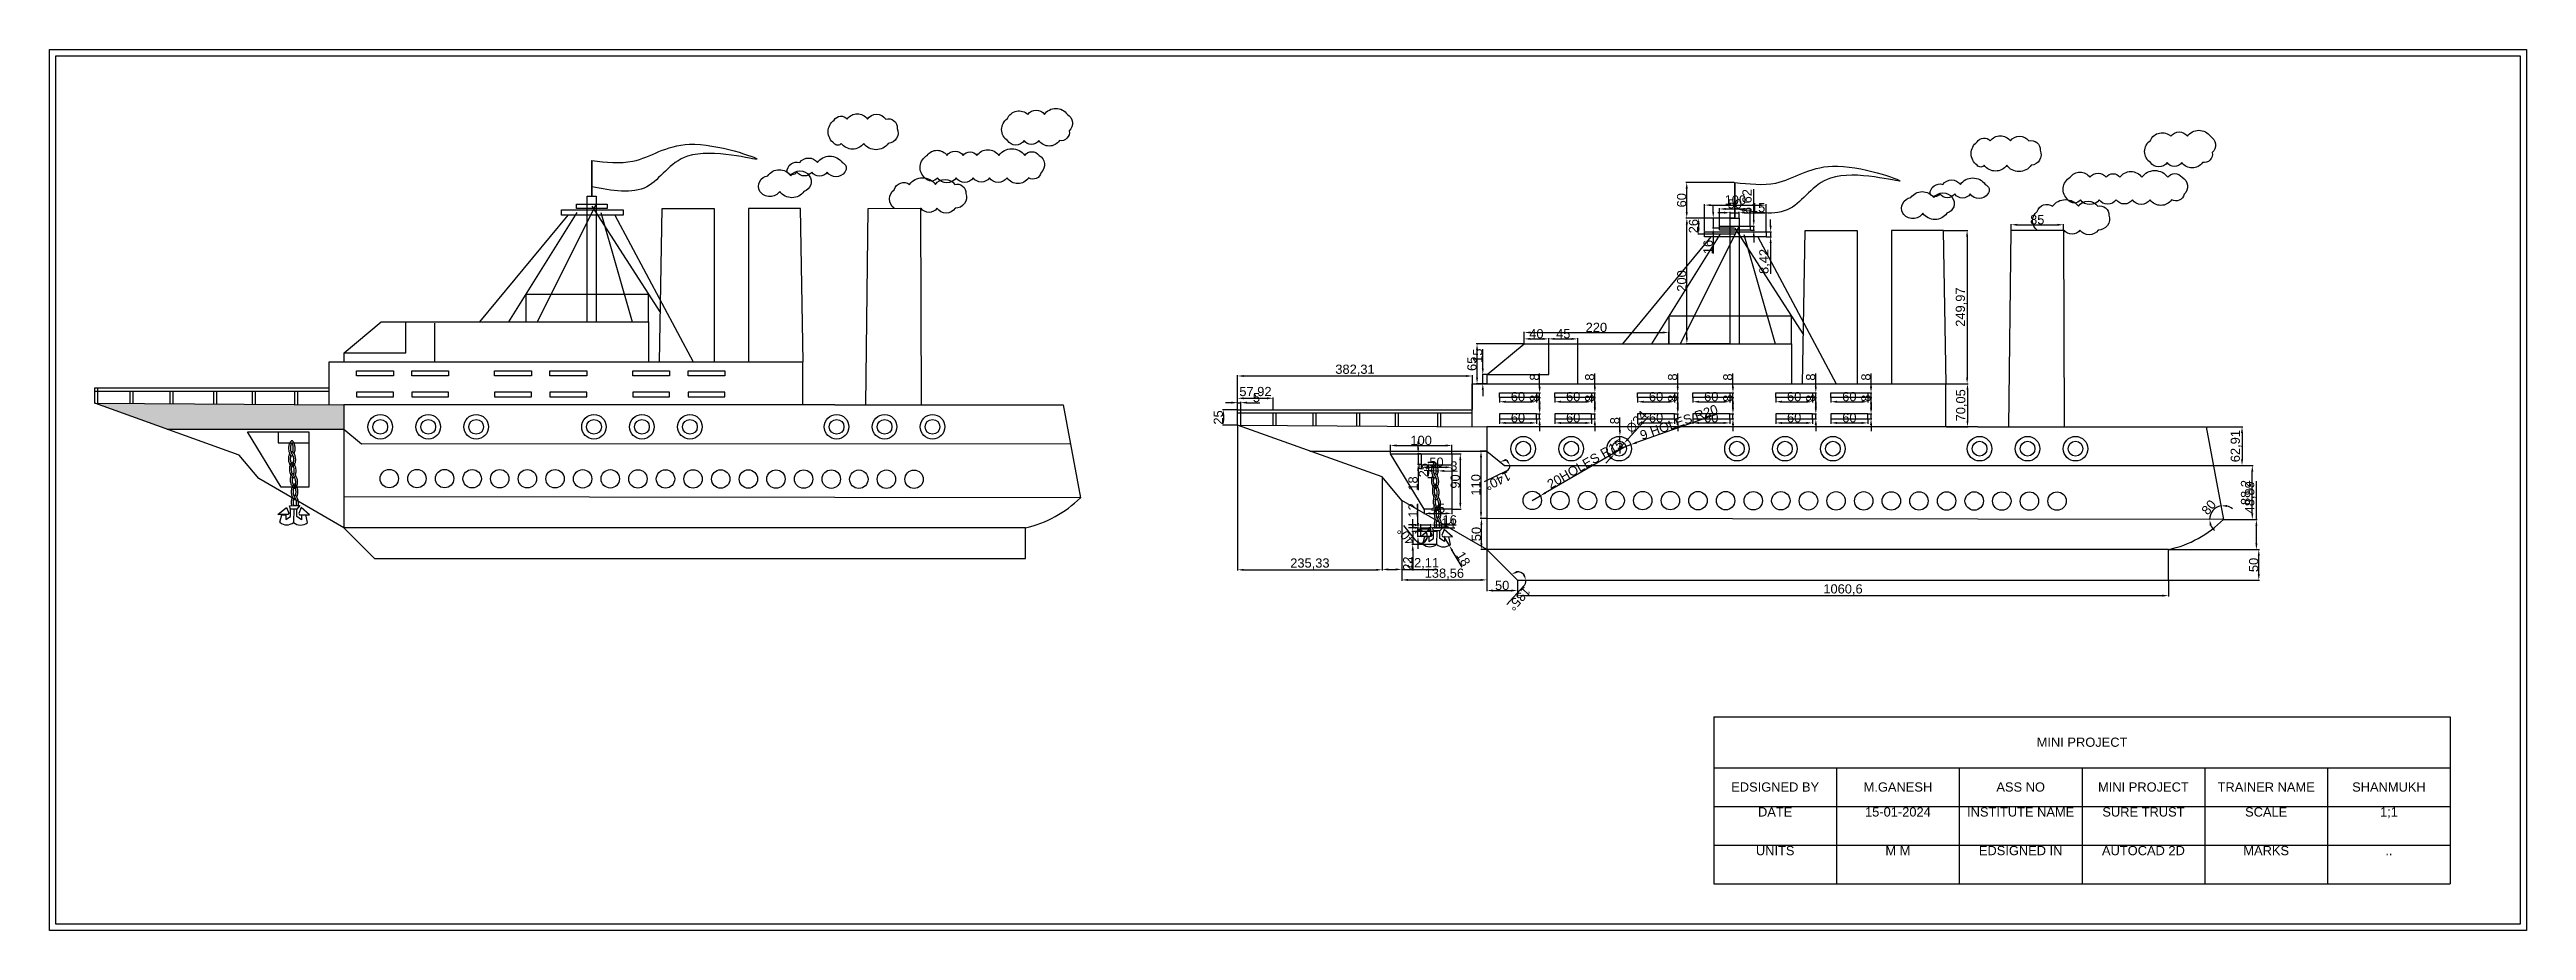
# Model space of a CAD drawing. Header units: millimetres. Extents: x -26312 to 5308, y -1433 to 5910.
# Drawn here: x 1273 to 5308, y 948 to 2383 of the extents above; entities that cross this region are included whole.
import ezdxf

# ---------------------------------------------------------------- set-up
doc = ezdxf.new("R2010")
doc.units = ezdxf.units.MM
doc.styles.get("Standard").update_dxf_attribs({"font": 'arial.ttf'})
doc.dimstyles.new('ISO-25', dxfattribs={"dimtxt": 15, "dimasz": 10, "dimexe": 1.25, "dimexo": 0.625, "dimtad": 1, "dimtxsty": 'Standard', "dimcen": 2.5, "dimadec": 0, "dimazin": 0, "dimtfac": 1, "dimtmove": 0, "dimatfit": 3, "dimfxl": 1, "dimarcsym": 0})

msp = doc.modelspace()

# ---------------------------------------------------------------- blocks, each defined once
blk = doc.blocks.new('*U51')
blk.add_circle((74, 29.7), 15)
blk = doc.blocks.new('*U52')
at = {"color": 0, "linetype": 'ByBlock', "lineweight": -2, "transparency": 16777216, "rotation": 359.9266184984188}
for p in [(1752.4, 1654.6), (1797.4, 1654.6), (1842.4, 1654.5), (1887.4, 1654.4), (1932.4, 1654.4), (1977.4, 1654.3), (2022.4, 1654.3), (2067.4, 1654.2), (2112.4, 1654.2), (2157.4, 1654.1), (2202.4, 1654), (2247.4, 1654), (2292.4, 1653.9), (2337.4, 1653.9), (2382.4, 1653.8), (2427.4, 1653.8), (2472.4, 1653.7), (2517.4, 1653.6), (2562.4, 1653.6), (2607.4, 1653.5)]:
    blk.add_blockref('*U51', p, dxfattribs=at)
blk = doc.blocks.new('*U55')
for p, q in [((-30, 21.2), (30, 21.2)), ((-30, 13.3), (-30, 21.2)), ((30, 13.3), (-30, 13.3)), ((30, 21.2), (30, 13.3)), ((30, -13.3), (-30, -13.3)), ((-30, -13.3), (-30, -21.2)), ((-30, -21.2), (30, -21.2)), ((30, -21.2), (30, -13.3))]:
    blk.add_line(p, q)
blk = doc.blocks.new('*U56')
at = {"color": 0, "linetype": 'ByBlock', "lineweight": -2, "transparency": 16777216}
for p in [(0, 0), (90, 0)]:
    blk.add_blockref('*U55', p, dxfattribs=at)
blk = doc.blocks.new('*U53')
blk.add_blockref('*U56', (-45, 0))
blk = doc.blocks.new('*U54')
at = {"color": 0, "linetype": 'ByBlock', "lineweight": -2, "transparency": 16777216}
for p in [(0, 0), (225, 0), (450, 0)]:
    blk.add_blockref('*U53', p, dxfattribs=at)
blk = doc.blocks.new('*U61')
blk.add_circle((74, 29.7), 15)
blk = doc.blocks.new('*U62')
at = {"color": 0, "linetype": 'ByBlock', "lineweight": -2, "transparency": 16777216, "rotation": 359.9266184984188}
for p in [(3614.6, 1619), (3659.6, 1618.9), (3704.6, 1618.9), (3749.6, 1618.8), (3794.6, 1618.8), (3839.6, 1618.7), (3884.6, 1618.6), (3929.6, 1618.6), (3974.6, 1618.5), (4019.6, 1618.5), (4064.6, 1618.4), (4109.6, 1618.3), (4154.6, 1618.3), (4199.6, 1618.2), (4244.6, 1618.2), (4289.6, 1618.1), (4334.6, 1618.1), (4379.6, 1618), (4424.6, 1617.9), (4469.6, 1617.9)]:
    blk.add_blockref('*U61', p, dxfattribs=at)
blk = doc.blocks.new('*U65')
for p, q in [((-30, 21.2), (30, 21.2)), ((-30, 13.3), (-30, 21.2)), ((30, 13.3), (-30, 13.3)), ((30, 21.2), (30, 13.3)), ((30, -13.3), (-30, -13.3)), ((-30, -13.3), (-30, -21.2)), ((-30, -21.2), (30, -21.2)), ((30, -21.2), (30, -13.3))]:
    blk.add_line(p, q)
blk = doc.blocks.new('*U66')
at = {"color": 0, "linetype": 'ByBlock', "lineweight": -2, "transparency": 16777216}
for p in [(0, 0), (90, 0)]:
    blk.add_blockref('*U65', p, dxfattribs=at)
blk = doc.blocks.new('*U63')
blk.add_blockref('*U66', (-45, 0))
blk = doc.blocks.new('*U64')
at = {"color": 0, "linetype": 'ByBlock', "lineweight": -2, "transparency": 16777216}
for p in [(0, 0), (225, 0), (450, 0)]:
    blk.add_blockref('*U63', p, dxfattribs=at)
blk = doc.blocks.new('*D71')
at = {"color": 0, "lineweight": -2, "transparency": 16777216}
blk.add_line((3674.9, 1509.2), (3647.3, 1479), dxfattribs=at)
for start, end in [(42.384, 92.616), (317.616, 360)]:
    blk.add_arc((3664.6, 1518.5), 13.8, start, end, dxfattribs=at)
at = {"color": 0, "transparency": 16777216}
for points in [[(3664.7, 1530.8), (3663.3, 1533.9), (3654.9, 1528.3)], [(3676.4, 1528.5), (3673.3, 1527.3), (3678.5, 1518.5)]]:
    blk.add_solid(points, dxfattribs=at)
at = {"layer": 'Defpoints', "color": 0, "transparency": 16777216}
for p in [(3614.6, 1568.5), (3664.6, 1532.4), (3664.6, 1518.5), (3664.6, 1518.5), (4725.2, 1518.5)]:
    blk.add_point(p, dxfattribs=at)
at = {"color": 0, "transparency": 16777216, "insert": (3667.2, 1488.5), "char_height": 15, "attachment_point": 5, "rotation": 227.616}
blk.add_mtext('135°', dxfattribs=at)
blk = doc.blocks.new('*D79')
at = {"color": 0, "lineweight": -2, "transparency": 16777216}
for p, q in [((3208.6, 1770.6), (3208.6, 1534.3)), ((3444, 1686.3), (3444, 1534.3)), ((3218.6, 1535.6), (3434, 1535.6))]:
    blk.add_line(p, q, dxfattribs=at)
at = {"color": 0, "transparency": 16777216}
for points in [[(3218.6, 1537.2), (3218.6, 1533.9), (3208.6, 1535.6)], [(3434, 1537.2), (3434, 1533.9), (3444, 1535.6)]]:
    blk.add_solid(points, dxfattribs=at)
at = {"layer": 'Defpoints', "color": 0, "transparency": 16777216}
for p in [(3208.6, 1771.3), (3444, 1686.9), (3444, 1535.6)]:
    blk.add_point(p, dxfattribs=at)
at = {"color": 0, "transparency": 16777216, "insert": (3326.3, 1545.2), "char_height": 15, "attachment_point": 5}
blk.add_mtext('235,33', dxfattribs=at)
blk = doc.blocks.new('*D80')
at = {"color": 0, "lineweight": -2, "transparency": 16777216}
for p, q in [((3444, 1686.3), (3444, 1535)), ((3476.1, 1647.9), (3476.1, 1535)), ((3454, 1536.2), (3466.1, 1536.2)), ((3476.1, 1536.2), (3535, 1536.2))]:
    blk.add_line(p, q, dxfattribs=at)
at = {"color": 0, "transparency": 16777216}
for points in [[(3454, 1537.9), (3454, 1534.5), (3444, 1536.2)], [(3466.1, 1537.9), (3466.1, 1534.5), (3476.1, 1536.2)]]:
    blk.add_solid(points, dxfattribs=at)
at = {"layer": 'Defpoints', "color": 0, "transparency": 16777216}
for p in [(3444, 1686.9), (3476.1, 1648.6), (3476.1, 1536.2)]:
    blk.add_point(p, dxfattribs=at)
at = {"color": 0, "transparency": 16777216, "insert": (3510.6, 1545.8), "char_height": 15, "attachment_point": 5}
blk.add_mtext('32,11', dxfattribs=at)
blk = doc.blocks.new('*D68')
at = {"color": 0, "lineweight": -2, "transparency": 16777216}
for p, q in [((3476.1, 1647.9), (3476.1, 1517.8)), ((3614.6, 1567.9), (3614.6, 1517.8)), ((3486.1, 1519.1), (3604.6, 1519.1))]:
    blk.add_line(p, q, dxfattribs=at)
at = {"color": 0, "transparency": 16777216}
for points in [[(3486.1, 1520.8), (3486.1, 1517.4), (3476.1, 1519.1)], [(3604.6, 1520.8), (3604.6, 1517.4), (3614.6, 1519.1)]]:
    blk.add_solid(points, dxfattribs=at)
at = {"layer": 'Defpoints', "color": 0, "transparency": 16777216}
for p in [(3476.1, 1648.6), (3614.6, 1568.5), (3614.6, 1519.1)]:
    blk.add_point(p, dxfattribs=at)
at = {"color": 0, "transparency": 16777216, "insert": (3545.4, 1528.7), "char_height": 15, "attachment_point": 5}
blk.add_mtext('138,56', dxfattribs=at)
blk = doc.blocks.new('*D69')
at = {"color": 0, "lineweight": -2, "transparency": 16777216}
for p, q in [((3614.6, 1567.9), (3614.6, 1500.6)), ((3624.6, 1501.8), (3654.6, 1501.8)), ((3664.6, 1517.9), (3664.6, 1500.6))]:
    blk.add_line(p, q, dxfattribs=at)
at = {"color": 0, "transparency": 16777216}
for points in [[(3624.6, 1503.5), (3624.6, 1500.1), (3614.6, 1501.8)], [(3654.6, 1503.5), (3654.6, 1500.1), (3664.6, 1501.8)]]:
    blk.add_solid(points, dxfattribs=at)
at = {"layer": 'Defpoints', "color": 0, "transparency": 16777216}
for p in [(3614.6, 1568.5), (3664.6, 1518.5), (3664.6, 1501.8)]:
    blk.add_point(p, dxfattribs=at)
at = {"color": 0, "transparency": 16777216, "insert": (3639.6, 1510.1), "char_height": 15, "attachment_point": 5}
blk.add_mtext('50', dxfattribs=at)
blk = doc.blocks.new('*D70')
at = {"color": 0, "lineweight": -2, "transparency": 16777216}
for p, q in [((3664.6, 1517.9), (3664.6, 1492.2)), ((3674.6, 1493.5), (4715.2, 1493.5)), ((4725.2, 1517.9), (4725.2, 1492.2))]:
    blk.add_line(p, q, dxfattribs=at)
at = {"color": 0, "transparency": 16777216}
for points in [[(3674.6, 1495.2), (3674.6, 1491.8), (3664.6, 1493.5)], [(4715.2, 1495.2), (4715.2, 1491.8), (4725.2, 1493.5)]]:
    blk.add_solid(points, dxfattribs=at)
at = {"layer": 'Defpoints', "color": 0, "transparency": 16777216}
for p in [(3664.6, 1518.5), (4725.2, 1518.5), (4725.2, 1493.5)]:
    blk.add_point(p, dxfattribs=at)
at = {"color": 0, "transparency": 16777216, "insert": (4194.9, 1503.1), "char_height": 15, "attachment_point": 5}
blk.add_mtext('1060,6', dxfattribs=at)
blk = doc.blocks.new('*D74')
at = {"color": 0, "lineweight": -2, "transparency": 16777216}
for p, q in [((4725.9, 1568.5), (4873.6, 1568.5)), ((4872.3, 1528.5), (4872.3, 1558.5)), ((4725.9, 1518.5), (4873.6, 1518.5))]:
    blk.add_line(p, q, dxfattribs=at)
at = {"color": 0, "transparency": 16777216}
for points in [[(4870.7, 1558.5), (4874, 1558.5), (4872.3, 1568.5)], [(4870.7, 1528.5), (4874, 1528.5), (4872.3, 1518.5)]]:
    blk.add_solid(points, dxfattribs=at)
at = {"layer": 'Defpoints', "color": 0, "transparency": 16777216}
for p in [(4725.2, 1568.5), (4872.3, 1568.5), (4725.2, 1518.5)]:
    blk.add_point(p, dxfattribs=at)
at = {"color": 0, "transparency": 16777216, "insert": (4864, 1543.5), "char_height": 15, "attachment_point": 5, "rotation": 90}
blk.add_mtext('50', dxfattribs=at)
blk = doc.blocks.new('*D75')
at = {"color": 0, "lineweight": -2, "transparency": 16777216}
for p, q in [((4868.4, 1617.4), (4868.4, 1679.9)), ((4815.5, 1617.4), (4869.7, 1617.4)), ((4868.4, 1578.5), (4868.4, 1607.4)), ((4725.9, 1568.5), (4869.7, 1568.5))]:
    blk.add_line(p, q, dxfattribs=at)
at = {"color": 0, "transparency": 16777216}
for points in [[(4866.8, 1607.4), (4870.1, 1607.4), (4868.4, 1617.4)], [(4866.8, 1578.5), (4870.1, 1578.5), (4868.4, 1568.5)]]:
    blk.add_solid(points, dxfattribs=at)
at = {"layer": 'Defpoints', "color": 0, "transparency": 16777216}
for p in [(4814.8, 1617.4), (4868.4, 1617.4), (4725.2, 1568.5)]:
    blk.add_point(p, dxfattribs=at)
at = {"color": 0, "transparency": 16777216, "insert": (4858.8, 1653.7), "char_height": 15, "attachment_point": 5, "rotation": 90}
blk.add_mtext('48,89', dxfattribs=at)
blk = doc.blocks.new('*D76')
at = {"color": 0, "lineweight": -2, "transparency": 16777216}
for p, q in [((4799.1, 1705.6), (4863, 1705.6)), ((4861.8, 1627.4), (4861.8, 1695.6)), ((4815.5, 1617.4), (4863, 1617.4))]:
    blk.add_line(p, q, dxfattribs=at)
at = {"color": 0, "transparency": 16777216}
for points in [[(4860.1, 1695.6), (4863.4, 1695.6), (4861.8, 1705.6)], [(4860.1, 1627.4), (4863.4, 1627.4), (4861.8, 1617.4)]]:
    blk.add_solid(points, dxfattribs=at)
at = {"layer": 'Defpoints', "color": 0, "transparency": 16777216}
for p in [(4798.5, 1705.6), (4861.8, 1705.6), (4814.8, 1617.4)]:
    blk.add_point(p, dxfattribs=at)
at = {"color": 0, "transparency": 16777216, "insert": (4852.1, 1661.5), "char_height": 15, "attachment_point": 5, "rotation": 90}
blk.add_mtext('88,2', dxfattribs=at)
blk = doc.blocks.new('*D77')
at = {"color": 0, "lineweight": -2, "transparency": 16777216}
for p, q in [((4787.5, 1768.5), (4846.3, 1768.5)), ((4845, 1758.5), (4845, 1715.6)), ((4799.1, 1705.6), (4846.3, 1705.6))]:
    blk.add_line(p, q, dxfattribs=at)
at = {"color": 0, "transparency": 16777216}
for points in [[(4843.3, 1758.5), (4846.7, 1758.5), (4845, 1768.5)], [(4843.3, 1715.6), (4846.7, 1715.6), (4845, 1705.6)]]:
    blk.add_solid(points, dxfattribs=at)
at = {"layer": 'Defpoints', "color": 0, "transparency": 16777216}
for p in [(4786.8, 1768.5), (4798.5, 1705.6), (4845, 1705.6)]:
    blk.add_point(p, dxfattribs=at)
at = {"color": 0, "transparency": 16777216, "insert": (4835.4, 1737.1), "char_height": 15, "attachment_point": 5, "rotation": 90}
blk.add_mtext('62,91', dxfattribs=at)
blk = doc.blocks.new('*D78')
at = {"color": 0, "lineweight": -2, "transparency": 16777216}
for p, q in [((3208.6, 1796.9), (3208.6, 1852.6)), ((3218.6, 1851.4), (3581, 1851.4)), ((3591, 1796.9), (3591, 1852.6))]:
    blk.add_line(p, q, dxfattribs=at)
at = {"color": 0, "transparency": 16777216}
for points in [[(3218.6, 1853), (3218.6, 1849.7), (3208.6, 1851.4)], [(3581, 1853), (3581, 1849.7), (3591, 1851.4)]]:
    blk.add_solid(points, dxfattribs=at)
at = {"layer": 'Defpoints', "color": 0, "transparency": 16777216}
for p in [(3591, 1851.4), (3208.6, 1796.3), (3591, 1796.3)]:
    blk.add_point(p, dxfattribs=at)
at = {"color": 0, "transparency": 16777216, "insert": (3399.8, 1861), "char_height": 15, "attachment_point": 5}
blk.add_mtext('382,31', dxfattribs=at)
blk = doc.blocks.new('*D67')
at = {"color": 0, "lineweight": -2, "transparency": 16777216}
for p, q in [((3208, 1796.3), (3184.2, 1796.3)), ((3185.4, 1786.3), (3185.4, 1781.3)), ((3208, 1771.3), (3184.2, 1771.3))]:
    blk.add_line(p, q, dxfattribs=at)
at = {"color": 0, "transparency": 16777216}
for points in [[(3183.8, 1786.3), (3187.1, 1786.3), (3185.4, 1796.3)], [(3183.8, 1781.3), (3187.1, 1781.3), (3185.4, 1771.3)]]:
    blk.add_solid(points, dxfattribs=at)
at = {"layer": 'Defpoints', "color": 0, "transparency": 16777216}
for p in [(3208.6, 1796.3), (3185.4, 1771.3), (3208.6, 1771.3)]:
    blk.add_point(p, dxfattribs=at)
at = {"color": 0, "transparency": 16777216, "insert": (3177.1, 1783.8), "char_height": 15, "attachment_point": 5, "rotation": 90}
blk.add_mtext('25', dxfattribs=at)
blk = doc.blocks.new('*D72')
at = {"color": 0, "lineweight": -2, "transparency": 16777216}
for p, q in [((3198.6, 1807.9), (3188.6, 1807.9)), ((3208.6, 1796.9), (3208.6, 1809.2)), ((3208.6, 1807.9), (3213.6, 1807.9)), ((3213.6, 1796.9), (3213.6, 1809.2)), ((3223.6, 1807.9), (3244.8, 1807.9))]:
    blk.add_line(p, q, dxfattribs=at)
at = {"color": 0, "transparency": 16777216}
for points in [[(3198.6, 1809.6), (3198.6, 1806.3), (3208.6, 1807.9)], [(3223.6, 1809.6), (3223.6, 1806.3), (3213.6, 1807.9)]]:
    blk.add_solid(points, dxfattribs=at)
at = {"layer": 'Defpoints', "color": 0, "transparency": 16777216}
for p in [(3208.6, 1796.3), (3213.6, 1807.9), (3213.6, 1796.3)]:
    blk.add_point(p, dxfattribs=at)
at = {"color": 0, "transparency": 16777216, "insert": (3239.2, 1816.2), "char_height": 15, "attachment_point": 5}
blk.add_mtext('5', dxfattribs=at)
blk = doc.blocks.new('*D73')
at = {"color": 0, "lineweight": -2, "transparency": 16777216}
for p, q in [((3208.6, 1796.9), (3208.6, 1816.3)), ((3266.6, 1796.9), (3266.6, 1816.3)), ((3218.6, 1815.1), (3256.6, 1815.1))]:
    blk.add_line(p, q, dxfattribs=at)
at = {"color": 0, "transparency": 16777216}
for points in [[(3218.6, 1816.7), (3218.6, 1813.4), (3208.6, 1815.1)], [(3256.6, 1816.7), (3256.6, 1813.4), (3266.6, 1815.1)]]:
    blk.add_solid(points, dxfattribs=at)
at = {"layer": 'Defpoints', "color": 0, "transparency": 16777216}
for p in [(3208.6, 1796.3), (3266.6, 1815.1), (3266.6, 1796.3)]:
    blk.add_point(p, dxfattribs=at)
at = {"color": 0, "transparency": 16777216, "insert": (3237.6, 1824.7), "char_height": 15, "attachment_point": 5}
blk.add_mtext('57,92', dxfattribs=at)
blk = doc.blocks.new('*D81')
at = {"color": 0, "lineweight": -2, "transparency": 16777216}
for p, q in [((4468.9, 2089.4), (4468.9, 2099)), ((4553.9, 2089.8), (4553.9, 2099)), ((4478.9, 2097.8), (4543.9, 2097.8))]:
    blk.add_line(p, q, dxfattribs=at)
at = {"color": 0, "transparency": 16777216}
for points in [[(4478.9, 2099.4), (4478.9, 2096.1), (4468.9, 2097.8)], [(4543.9, 2099.4), (4543.9, 2096.1), (4553.9, 2097.8)]]:
    blk.add_solid(points, dxfattribs=at)
at = {"layer": 'Defpoints', "color": 0, "transparency": 16777216}
for p in [(4468.9, 2088.8), (4553.9, 2097.8), (4553.9, 2089.2)]:
    blk.add_point(p, dxfattribs=at)
at = {"color": 0, "transparency": 16777216, "insert": (4511.4, 2106), "char_height": 15, "attachment_point": 5}
blk.add_mtext('85', dxfattribs=at)
blk = doc.blocks.new('*D82')
at = {"color": 0, "lineweight": -2, "transparency": 16777216}
for p, q in [((4359.5, 2088.6), (4398.4, 2088.6)), ((4397.1, 2078.6), (4397.1, 1848.6)), ((4363.6, 1838.6), (4398.4, 1838.6))]:
    blk.add_line(p, q, dxfattribs=at)
at = {"color": 0, "transparency": 16777216}
for points in [[(4395.5, 2078.6), (4398.8, 2078.6), (4397.1, 2088.6)], [(4395.5, 1848.6), (4398.8, 1848.6), (4397.1, 1838.6)]]:
    blk.add_solid(points, dxfattribs=at)
at = {"layer": 'Defpoints', "color": 0, "transparency": 16777216}
for p in [(4358.9, 2088.6), (4363, 1838.6), (4397.1, 1838.6)]:
    blk.add_point(p, dxfattribs=at)
at = {"color": 0, "transparency": 16777216, "insert": (4387.5, 1963.6), "char_height": 15, "attachment_point": 5, "rotation": 90}
blk.add_mtext('249,97', dxfattribs=at)
blk = doc.blocks.new('*D83')
at = {"color": 0, "lineweight": -2, "transparency": 16777216}
for p, q in [((4363.6, 1838.6), (4399, 1838.6)), ((4397.7, 1828.6), (4397.7, 1778.5)), ((4363.6, 1768.5), (4399, 1768.5))]:
    blk.add_line(p, q, dxfattribs=at)
at = {"color": 0, "transparency": 16777216}
for points in [[(4396.1, 1828.6), (4399.4, 1828.6), (4397.7, 1838.6)], [(4396.1, 1778.5), (4399.4, 1778.5), (4397.7, 1768.5)]]:
    blk.add_solid(points, dxfattribs=at)
at = {"layer": 'Defpoints', "color": 0, "transparency": 16777216}
for p in [(4363, 1838.6), (4363, 1768.5), (4397.7, 1768.5)]:
    blk.add_point(p, dxfattribs=at)
at = {"color": 0, "transparency": 16777216, "insert": (4388.1, 1803.6), "char_height": 15, "attachment_point": 5, "rotation": 90}
blk.add_mtext('70,05', dxfattribs=at)
blk = doc.blocks.new('*D84')
at = {"color": 0, "lineweight": -2, "transparency": 16777216}
for p, q in [((3838.8, 1735.5), (3710.3, 1661.1)), ((3688.7, 1648.6), (3701.7, 1656.1))]:
    blk.add_line(p, q, dxfattribs=at)
at = {"color": 0, "transparency": 16777216}
blk.add_solid([(3709.5, 1662.6), (3711.2, 1659.7), (3701.7, 1656.1)], dxfattribs=at)
at = {"layer": 'Defpoints', "color": 0, "transparency": 16777216}
for p in [(3701.7, 1656.1), (3688.7, 1648.6)]:
    blk.add_point(p, dxfattribs=at)
at = {"color": 0, "transparency": 16777216, "insert": (3774.7, 1708.1), "char_height": 15, "attachment_point": 5, "rotation": 30.0529}
blk.add_mtext('20HOLES R15', dxfattribs=at)
blk = doc.blocks.new('*D85')
at = {"color": 0, "lineweight": -2, "transparency": 16777216}
for p, q in [((3992.6, 1790.2), (3858.5, 1742.9)), ((3830.2, 1732.9), (3849.1, 1739.6))]:
    blk.add_line(p, q, dxfattribs=at)
at = {"color": 0, "transparency": 16777216}
blk.add_solid([(3858, 1744.5), (3859.1, 1741.3), (3849.1, 1739.6)], dxfattribs=at)
at = {"layer": 'Defpoints', "color": 0, "transparency": 16777216}
for p in [(3849.1, 1739.6), (3830.2, 1732.9)]:
    blk.add_point(p, dxfattribs=at)
at = {"color": 0, "transparency": 16777216, "insert": (3927.5, 1776.1), "char_height": 15, "attachment_point": 5, "rotation": 19.4289}
blk.add_mtext('9 HOLES R20', dxfattribs=at)
blk = doc.blocks.new('*D86')
at = {"color": 0, "lineweight": -2, "transparency": 16777216}
for p, q in [((3831.4, 1762.9), (3831.4, 1784)), ((3830.9, 1752.9), (3832.7, 1752.9)), ((3830.9, 1744.9), (3832.7, 1744.9)), ((3831.4, 1744.9), (3831.4, 1752.9)), ((3831.4, 1734.9), (3831.4, 1724.9))]:
    blk.add_line(p, q, dxfattribs=at)
at = {"color": 0, "transparency": 16777216}
for points in [[(3829.8, 1762.9), (3833.1, 1762.9), (3831.4, 1752.9)], [(3829.8, 1734.9), (3833.1, 1734.9), (3831.4, 1744.9)]]:
    blk.add_solid(points, dxfattribs=at)
at = {"layer": 'Defpoints', "color": 0, "transparency": 16777216}
for p in [(3830.2, 1752.9), (3830.2, 1744.9), (3831.4, 1752.9)]:
    blk.add_point(p, dxfattribs=at)
at = {"color": 0, "transparency": 16777216, "insert": (3823.1, 1778.5), "char_height": 15, "attachment_point": 5, "rotation": 90}
blk.add_mtext('8', dxfattribs=at)
blk = doc.blocks.new('*D87')
at = {"color": 0, "lineweight": -2, "transparency": 16777216}
for p, q in [((3878.1, 1785.4), (3845.1, 1749.2)), ((3822.2, 1724), (3838.3, 1741.8)), ((3815.4, 1716.7), (3808.7, 1709.3))]:
    blk.add_line(p, q, dxfattribs=at)
at = {"color": 0, "transparency": 16777216}
for points in [[(3843.8, 1750.3), (3846.3, 1748.1), (3838.3, 1741.8)], [(3814.2, 1717.8), (3816.7, 1715.5), (3822.2, 1724)]]:
    blk.add_solid(points, dxfattribs=at)
at = {"layer": 'Defpoints', "color": 0, "transparency": 16777216}
for p in [(3838.3, 1741.8), (3822.2, 1724)]:
    blk.add_point(p, dxfattribs=at)
at = {"color": 0, "transparency": 16777216, "insert": (3858.5, 1776.8), "char_height": 15, "attachment_point": 5, "rotation": 47.6518}
blk.add_mtext('∅24', dxfattribs=at)
blk = doc.blocks.new('*D88')
at = {"color": 0, "lineweight": -2, "transparency": 16777216}
for p, q in [((3786, 1824), (3791.8, 1824)), ((3786, 1816.2), (3791.8, 1816.2)), ((3790.6, 1834), (3790.6, 1855.2)), ((3790.6, 1816.2), (3790.6, 1824)), ((3790.6, 1806.2), (3790.6, 1796.2))]:
    blk.add_line(p, q, dxfattribs=at)
at = {"color": 0, "transparency": 16777216}
for points in [[(3788.9, 1834), (3792.3, 1834), (3790.6, 1824)], [(3788.9, 1806.2), (3792.3, 1806.2), (3790.6, 1816.2)]]:
    blk.add_solid(points, dxfattribs=at)
at = {"layer": 'Defpoints', "color": 0, "transparency": 16777216}
for p in [(3785.3, 1824), (3785.3, 1816.2), (3790.6, 1824)]:
    blk.add_point(p, dxfattribs=at)
at = {"color": 0, "transparency": 16777216, "insert": (3782.3, 1849.6), "char_height": 15, "attachment_point": 5, "rotation": 90}
blk.add_mtext('8', dxfattribs=at)
blk = doc.blocks.new('*D89')
at = {"color": 0, "lineweight": -2, "transparency": 16777216}
for p, q in [((3725.3, 1815.6), (3725.3, 1808.2)), ((3735.3, 1809.4), (3775.3, 1809.4)), ((3785.3, 1815.6), (3785.3, 1808.2))]:
    blk.add_line(p, q, dxfattribs=at)
at = {"color": 0, "transparency": 16777216}
for points in [[(3735.3, 1811.1), (3735.3, 1807.7), (3725.3, 1809.4)], [(3775.3, 1811.1), (3775.3, 1807.7), (3785.3, 1809.4)]]:
    blk.add_solid(points, dxfattribs=at)
at = {"layer": 'Defpoints', "color": 0, "transparency": 16777216}
for p in [(3725.3, 1816.2), (3785.3, 1816.2), (3785.3, 1809.4)]:
    blk.add_point(p, dxfattribs=at)
at = {"color": 0, "transparency": 16777216, "insert": (3755.3, 1817.7), "char_height": 15, "attachment_point": 5}
blk.add_mtext('60', dxfattribs=at)
blk = doc.blocks.new('*D90')
at = {"color": 0, "lineweight": -2, "transparency": 16777216}
for p, q in [((3790.6, 1799.5), (3790.6, 1820.7)), ((3786, 1789.5), (3791.8, 1789.5)), ((3786, 1781.7), (3791.8, 1781.7)), ((3790.6, 1781.7), (3790.6, 1789.5)), ((3790.6, 1771.7), (3790.6, 1761.7))]:
    blk.add_line(p, q, dxfattribs=at)
at = {"color": 0, "transparency": 16777216}
for points in [[(3788.9, 1799.5), (3792.3, 1799.5), (3790.6, 1789.5)], [(3788.9, 1771.7), (3792.3, 1771.7), (3790.6, 1781.7)]]:
    blk.add_solid(points, dxfattribs=at)
at = {"layer": 'Defpoints', "color": 0, "transparency": 16777216}
for p in [(3785.3, 1789.5), (3785.3, 1781.7), (3790.6, 1789.5)]:
    blk.add_point(p, dxfattribs=at)
at = {"color": 0, "transparency": 16777216, "insert": (3782.3, 1815.1), "char_height": 15, "attachment_point": 5, "rotation": 90}
blk.add_mtext('8', dxfattribs=at)
blk = doc.blocks.new('*D91')
at = {"color": 0, "lineweight": -2, "transparency": 16777216}
for p, q in [((3725.3, 1781.1), (3725.3, 1773.6)), ((3785.3, 1781.1), (3785.3, 1773.6)), ((3735.3, 1774.9), (3775.3, 1774.9))]:
    blk.add_line(p, q, dxfattribs=at)
at = {"color": 0, "transparency": 16777216}
for points in [[(3735.3, 1776.6), (3735.3, 1773.2), (3725.3, 1774.9)], [(3775.3, 1776.6), (3775.3, 1773.2), (3785.3, 1774.9)]]:
    blk.add_solid(points, dxfattribs=at)
at = {"layer": 'Defpoints', "color": 0, "transparency": 16777216}
for p in [(3725.3, 1781.7), (3785.3, 1781.7), (3785.3, 1774.9)]:
    blk.add_point(p, dxfattribs=at)
at = {"color": 0, "transparency": 16777216, "insert": (3755.3, 1783.2), "char_height": 15, "attachment_point": 5}
blk.add_mtext('60', dxfattribs=at)
blk = doc.blocks.new('*D92')
at = {"color": 0, "lineweight": -2, "transparency": 16777216}
for p, q in [((3700.6, 1799.5), (3700.6, 1820.7)), ((3696, 1789.5), (3701.8, 1789.5)), ((3696, 1781.7), (3701.8, 1781.7)), ((3700.6, 1781.7), (3700.6, 1789.5)), ((3700.6, 1771.7), (3700.6, 1761.7))]:
    blk.add_line(p, q, dxfattribs=at)
at = {"color": 0, "transparency": 16777216}
for points in [[(3698.9, 1799.5), (3702.3, 1799.5), (3700.6, 1789.5)], [(3698.9, 1771.7), (3702.3, 1771.7), (3700.6, 1781.7)]]:
    blk.add_solid(points, dxfattribs=at)
at = {"layer": 'Defpoints', "color": 0, "transparency": 16777216}
for p in [(3695.3, 1789.5), (3695.3, 1781.7), (3700.6, 1789.5)]:
    blk.add_point(p, dxfattribs=at)
at = {"color": 0, "transparency": 16777216, "insert": (3692.3, 1815.1), "char_height": 15, "attachment_point": 5, "rotation": 90}
blk.add_mtext('8', dxfattribs=at)
blk = doc.blocks.new('*D93')
at = {"color": 0, "lineweight": -2, "transparency": 16777216}
for p, q in [((3635.3, 1781.1), (3635.3, 1773.6)), ((3695.3, 1781.1), (3695.3, 1773.6)), ((3645.3, 1774.9), (3685.3, 1774.9))]:
    blk.add_line(p, q, dxfattribs=at)
at = {"color": 0, "transparency": 16777216}
for points in [[(3645.3, 1776.6), (3645.3, 1773.2), (3635.3, 1774.9)], [(3685.3, 1776.6), (3685.3, 1773.2), (3695.3, 1774.9)]]:
    blk.add_solid(points, dxfattribs=at)
at = {"layer": 'Defpoints', "color": 0, "transparency": 16777216}
for p in [(3635.3, 1781.7), (3695.3, 1781.7), (3695.3, 1774.9)]:
    blk.add_point(p, dxfattribs=at)
at = {"color": 0, "transparency": 16777216, "insert": (3665.3, 1783.2), "char_height": 15, "attachment_point": 5}
blk.add_mtext('60', dxfattribs=at)
blk = doc.blocks.new('*D94')
at = {"color": 0, "lineweight": -2, "transparency": 16777216}
for p, q in [((3696, 1824), (3701.8, 1824)), ((3696, 1816.2), (3701.8, 1816.2)), ((3700.6, 1834), (3700.6, 1855.2)), ((3700.6, 1816.2), (3700.6, 1824)), ((3700.6, 1806.2), (3700.6, 1796.2))]:
    blk.add_line(p, q, dxfattribs=at)
at = {"color": 0, "transparency": 16777216}
for points in [[(3698.9, 1834), (3702.3, 1834), (3700.6, 1824)], [(3698.9, 1806.2), (3702.3, 1806.2), (3700.6, 1816.2)]]:
    blk.add_solid(points, dxfattribs=at)
at = {"layer": 'Defpoints', "color": 0, "transparency": 16777216}
for p in [(3695.3, 1824), (3695.3, 1816.2), (3700.6, 1824)]:
    blk.add_point(p, dxfattribs=at)
at = {"color": 0, "transparency": 16777216, "insert": (3692.3, 1849.6), "char_height": 15, "attachment_point": 5, "rotation": 90}
blk.add_mtext('8', dxfattribs=at)
blk = doc.blocks.new('*D95')
at = {"color": 0, "lineweight": -2, "transparency": 16777216}
for p, q in [((3635.3, 1815.6), (3635.3, 1808.2)), ((3645.3, 1809.4), (3685.3, 1809.4)), ((3695.3, 1815.6), (3695.3, 1808.2))]:
    blk.add_line(p, q, dxfattribs=at)
at = {"color": 0, "transparency": 16777216}
for points in [[(3645.3, 1811.1), (3645.3, 1807.7), (3635.3, 1809.4)], [(3685.3, 1811.1), (3685.3, 1807.7), (3695.3, 1809.4)]]:
    blk.add_solid(points, dxfattribs=at)
at = {"layer": 'Defpoints', "color": 0, "transparency": 16777216}
for p in [(3635.3, 1816.2), (3695.3, 1816.2), (3695.3, 1809.4)]:
    blk.add_point(p, dxfattribs=at)
at = {"color": 0, "transparency": 16777216, "insert": (3665.3, 1817.7), "char_height": 15, "attachment_point": 5}
blk.add_mtext('60', dxfattribs=at)
blk = doc.blocks.new('*D96')
at = {"color": 0, "lineweight": -2, "transparency": 16777216}
for p, q in [((3921, 1824), (3926.8, 1824)), ((3921, 1816.2), (3926.8, 1816.2)), ((3925.6, 1834), (3925.6, 1855.2)), ((3925.6, 1816.2), (3925.6, 1824)), ((3925.6, 1806.2), (3925.6, 1796.2))]:
    blk.add_line(p, q, dxfattribs=at)
at = {"color": 0, "transparency": 16777216}
for points in [[(3923.9, 1834), (3927.3, 1834), (3925.6, 1824)], [(3923.9, 1806.2), (3927.3, 1806.2), (3925.6, 1816.2)]]:
    blk.add_solid(points, dxfattribs=at)
at = {"layer": 'Defpoints', "color": 0, "transparency": 16777216}
for p in [(3920.3, 1824), (3920.3, 1816.2), (3925.6, 1824)]:
    blk.add_point(p, dxfattribs=at)
at = {"color": 0, "transparency": 16777216, "insert": (3917.3, 1849.6), "char_height": 15, "attachment_point": 5, "rotation": 90}
blk.add_mtext('8', dxfattribs=at)
blk = doc.blocks.new('*D97')
at = {"color": 0, "lineweight": -2, "transparency": 16777216}
for p, q in [((3860.3, 1815.6), (3860.3, 1808.2)), ((3870.3, 1809.4), (3910.3, 1809.4)), ((3920.3, 1815.6), (3920.3, 1808.2))]:
    blk.add_line(p, q, dxfattribs=at)
at = {"color": 0, "transparency": 16777216}
for points in [[(3870.3, 1811.1), (3870.3, 1807.7), (3860.3, 1809.4)], [(3910.3, 1811.1), (3910.3, 1807.7), (3920.3, 1809.4)]]:
    blk.add_solid(points, dxfattribs=at)
at = {"layer": 'Defpoints', "color": 0, "transparency": 16777216}
for p in [(3860.3, 1816.2), (3920.3, 1816.2), (3920.3, 1809.4)]:
    blk.add_point(p, dxfattribs=at)
at = {"color": 0, "transparency": 16777216, "insert": (3890.3, 1817.7), "char_height": 15, "attachment_point": 5}
blk.add_mtext('60', dxfattribs=at)
blk = doc.blocks.new('*D98')
at = {"color": 0, "lineweight": -2, "transparency": 16777216}
for p, q in [((3925.6, 1799.5), (3925.6, 1820.7)), ((3921, 1789.5), (3926.8, 1789.5)), ((3921, 1781.7), (3926.8, 1781.7)), ((3925.6, 1781.7), (3925.6, 1789.5)), ((3925.6, 1771.7), (3925.6, 1761.7))]:
    blk.add_line(p, q, dxfattribs=at)
at = {"color": 0, "transparency": 16777216}
for points in [[(3923.9, 1799.5), (3927.3, 1799.5), (3925.6, 1789.5)], [(3923.9, 1771.7), (3927.3, 1771.7), (3925.6, 1781.7)]]:
    blk.add_solid(points, dxfattribs=at)
at = {"layer": 'Defpoints', "color": 0, "transparency": 16777216}
for p in [(3920.3, 1789.5), (3920.3, 1781.7), (3925.6, 1789.5)]:
    blk.add_point(p, dxfattribs=at)
at = {"color": 0, "transparency": 16777216, "insert": (3917.3, 1815.1), "char_height": 15, "attachment_point": 5, "rotation": 90}
blk.add_mtext('8', dxfattribs=at)
blk = doc.blocks.new('*D99')
at = {"color": 0, "lineweight": -2, "transparency": 16777216}
for p, q in [((3860.3, 1781.1), (3860.3, 1773.6)), ((3920.3, 1781.1), (3920.3, 1773.6)), ((3870.3, 1774.9), (3910.3, 1774.9))]:
    blk.add_line(p, q, dxfattribs=at)
at = {"color": 0, "transparency": 16777216}
for points in [[(3870.3, 1776.6), (3870.3, 1773.2), (3860.3, 1774.9)], [(3910.3, 1776.6), (3910.3, 1773.2), (3920.3, 1774.9)]]:
    blk.add_solid(points, dxfattribs=at)
at = {"layer": 'Defpoints', "color": 0, "transparency": 16777216}
for p in [(3860.3, 1781.7), (3920.3, 1781.7), (3920.3, 1774.9)]:
    blk.add_point(p, dxfattribs=at)
at = {"color": 0, "transparency": 16777216, "insert": (3890.3, 1783.2), "char_height": 15, "attachment_point": 5}
blk.add_mtext('60', dxfattribs=at)
blk = doc.blocks.new('*D100')
at = {"color": 0, "lineweight": -2, "transparency": 16777216}
for p, q in [((4011, 1824), (4016.8, 1824)), ((4011, 1816.2), (4016.8, 1816.2)), ((4015.6, 1834), (4015.6, 1855.2)), ((4015.6, 1816.2), (4015.6, 1824)), ((4015.6, 1806.2), (4015.6, 1796.2))]:
    blk.add_line(p, q, dxfattribs=at)
at = {"color": 0, "transparency": 16777216}
for points in [[(4013.9, 1834), (4017.3, 1834), (4015.6, 1824)], [(4013.9, 1806.2), (4017.3, 1806.2), (4015.6, 1816.2)]]:
    blk.add_solid(points, dxfattribs=at)
at = {"layer": 'Defpoints', "color": 0, "transparency": 16777216}
for p in [(4010.3, 1824), (4010.3, 1816.2), (4015.6, 1824)]:
    blk.add_point(p, dxfattribs=at)
at = {"color": 0, "transparency": 16777216, "insert": (4007.3, 1849.6), "char_height": 15, "attachment_point": 5, "rotation": 90}
blk.add_mtext('8', dxfattribs=at)
blk = doc.blocks.new('*D101')
at = {"color": 0, "lineweight": -2, "transparency": 16777216}
for p, q in [((3950.3, 1815.6), (3950.3, 1808.2)), ((3960.3, 1809.4), (4000.3, 1809.4)), ((4010.3, 1815.6), (4010.3, 1808.2))]:
    blk.add_line(p, q, dxfattribs=at)
at = {"color": 0, "transparency": 16777216}
for points in [[(3960.3, 1811.1), (3960.3, 1807.7), (3950.3, 1809.4)], [(4000.3, 1811.1), (4000.3, 1807.7), (4010.3, 1809.4)]]:
    blk.add_solid(points, dxfattribs=at)
at = {"layer": 'Defpoints', "color": 0, "transparency": 16777216}
for p in [(3950.3, 1816.2), (4010.3, 1816.2), (4010.3, 1809.4)]:
    blk.add_point(p, dxfattribs=at)
at = {"color": 0, "transparency": 16777216, "insert": (3980.3, 1817.7), "char_height": 15, "attachment_point": 5}
blk.add_mtext('60', dxfattribs=at)
blk = doc.blocks.new('*D102')
at = {"color": 0, "lineweight": -2, "transparency": 16777216}
for p, q in [((4015.6, 1799.5), (4015.6, 1820.7)), ((4011, 1789.5), (4016.8, 1789.5)), ((4011, 1781.7), (4016.8, 1781.7)), ((4015.6, 1781.7), (4015.6, 1789.5)), ((4015.6, 1771.7), (4015.6, 1761.7))]:
    blk.add_line(p, q, dxfattribs=at)
at = {"color": 0, "transparency": 16777216}
for points in [[(4013.9, 1799.5), (4017.3, 1799.5), (4015.6, 1789.5)], [(4013.9, 1771.7), (4017.3, 1771.7), (4015.6, 1781.7)]]:
    blk.add_solid(points, dxfattribs=at)
at = {"layer": 'Defpoints', "color": 0, "transparency": 16777216}
for p in [(4010.3, 1789.5), (4010.3, 1781.7), (4015.6, 1789.5)]:
    blk.add_point(p, dxfattribs=at)
at = {"color": 0, "transparency": 16777216, "insert": (4007.3, 1815.1), "char_height": 15, "attachment_point": 5, "rotation": 90}
blk.add_mtext('8', dxfattribs=at)
blk = doc.blocks.new('*D103')
at = {"color": 0, "lineweight": -2, "transparency": 16777216}
for p, q in [((3950.3, 1781.1), (3950.3, 1773.6)), ((4010.3, 1781.1), (4010.3, 1773.6)), ((3960.3, 1774.9), (4000.3, 1774.9))]:
    blk.add_line(p, q, dxfattribs=at)
at = {"color": 0, "transparency": 16777216}
for points in [[(3960.3, 1776.6), (3960.3, 1773.2), (3950.3, 1774.9)], [(4000.3, 1776.6), (4000.3, 1773.2), (4010.3, 1774.9)]]:
    blk.add_solid(points, dxfattribs=at)
at = {"layer": 'Defpoints', "color": 0, "transparency": 16777216}
for p in [(3950.3, 1781.7), (4010.3, 1781.7), (4010.3, 1774.9)]:
    blk.add_point(p, dxfattribs=at)
at = {"color": 0, "transparency": 16777216, "insert": (3980.3, 1783.2), "char_height": 15, "attachment_point": 5}
blk.add_mtext('60', dxfattribs=at)
blk = doc.blocks.new('*D104')
at = {"color": 0, "lineweight": -2, "transparency": 16777216}
for p, q in [((4146, 1824), (4151.8, 1824)), ((4146, 1816.2), (4151.8, 1816.2)), ((4150.6, 1834), (4150.6, 1855.2)), ((4150.6, 1816.2), (4150.6, 1824)), ((4150.6, 1806.2), (4150.6, 1796.2))]:
    blk.add_line(p, q, dxfattribs=at)
at = {"color": 0, "transparency": 16777216}
for points in [[(4148.9, 1834), (4152.3, 1834), (4150.6, 1824)], [(4148.9, 1806.2), (4152.3, 1806.2), (4150.6, 1816.2)]]:
    blk.add_solid(points, dxfattribs=at)
at = {"layer": 'Defpoints', "color": 0, "transparency": 16777216}
for p in [(4145.3, 1824), (4145.3, 1816.2), (4150.6, 1824)]:
    blk.add_point(p, dxfattribs=at)
at = {"color": 0, "transparency": 16777216, "insert": (4142.3, 1849.6), "char_height": 15, "attachment_point": 5, "rotation": 90}
blk.add_mtext('8', dxfattribs=at)
blk = doc.blocks.new('*D105')
at = {"color": 0, "lineweight": -2, "transparency": 16777216}
for p, q in [((4085.3, 1815.6), (4085.3, 1808.2)), ((4095.3, 1809.4), (4135.3, 1809.4)), ((4145.3, 1815.6), (4145.3, 1808.2))]:
    blk.add_line(p, q, dxfattribs=at)
at = {"color": 0, "transparency": 16777216}
for points in [[(4095.3, 1811.1), (4095.3, 1807.7), (4085.3, 1809.4)], [(4135.3, 1811.1), (4135.3, 1807.7), (4145.3, 1809.4)]]:
    blk.add_solid(points, dxfattribs=at)
at = {"layer": 'Defpoints', "color": 0, "transparency": 16777216}
for p in [(4085.3, 1816.2), (4145.3, 1816.2), (4145.3, 1809.4)]:
    blk.add_point(p, dxfattribs=at)
at = {"color": 0, "transparency": 16777216, "insert": (4115.3, 1817.7), "char_height": 15, "attachment_point": 5}
blk.add_mtext('60', dxfattribs=at)
blk = doc.blocks.new('*D106')
at = {"color": 0, "lineweight": -2, "transparency": 16777216}
for p, q in [((4150.6, 1799.5), (4150.6, 1820.7)), ((4146, 1789.5), (4151.8, 1789.5)), ((4146, 1781.7), (4151.8, 1781.7)), ((4150.6, 1781.7), (4150.6, 1789.5)), ((4150.6, 1771.7), (4150.6, 1761.7))]:
    blk.add_line(p, q, dxfattribs=at)
at = {"color": 0, "transparency": 16777216}
for points in [[(4148.9, 1799.5), (4152.3, 1799.5), (4150.6, 1789.5)], [(4148.9, 1771.7), (4152.3, 1771.7), (4150.6, 1781.7)]]:
    blk.add_solid(points, dxfattribs=at)
at = {"layer": 'Defpoints', "color": 0, "transparency": 16777216}
for p in [(4145.3, 1789.5), (4145.3, 1781.7), (4150.6, 1789.5)]:
    blk.add_point(p, dxfattribs=at)
at = {"color": 0, "transparency": 16777216, "insert": (4142.3, 1815.1), "char_height": 15, "attachment_point": 5, "rotation": 90}
blk.add_mtext('8', dxfattribs=at)
blk = doc.blocks.new('*D107')
at = {"color": 0, "lineweight": -2, "transparency": 16777216}
for p, q in [((4085.3, 1781.1), (4085.3, 1773.6)), ((4145.3, 1781.1), (4145.3, 1773.6)), ((4095.3, 1774.9), (4135.3, 1774.9))]:
    blk.add_line(p, q, dxfattribs=at)
at = {"color": 0, "transparency": 16777216}
for points in [[(4095.3, 1776.6), (4095.3, 1773.2), (4085.3, 1774.9)], [(4135.3, 1776.6), (4135.3, 1773.2), (4145.3, 1774.9)]]:
    blk.add_solid(points, dxfattribs=at)
at = {"layer": 'Defpoints', "color": 0, "transparency": 16777216}
for p in [(4085.3, 1781.7), (4145.3, 1781.7), (4145.3, 1774.9)]:
    blk.add_point(p, dxfattribs=at)
at = {"color": 0, "transparency": 16777216, "insert": (4115.3, 1783.2), "char_height": 15, "attachment_point": 5}
blk.add_mtext('60', dxfattribs=at)
blk = doc.blocks.new('*D108')
at = {"color": 0, "lineweight": -2, "transparency": 16777216}
for p, q in [((4240.6, 1799.5), (4240.6, 1820.7)), ((4236, 1789.5), (4241.8, 1789.5)), ((4236, 1781.7), (4241.8, 1781.7)), ((4240.6, 1781.7), (4240.6, 1789.5)), ((4240.6, 1771.7), (4240.6, 1761.7))]:
    blk.add_line(p, q, dxfattribs=at)
at = {"color": 0, "transparency": 16777216}
for points in [[(4238.9, 1799.5), (4242.3, 1799.5), (4240.6, 1789.5)], [(4238.9, 1771.7), (4242.3, 1771.7), (4240.6, 1781.7)]]:
    blk.add_solid(points, dxfattribs=at)
at = {"layer": 'Defpoints', "color": 0, "transparency": 16777216}
for p in [(4235.3, 1789.5), (4235.3, 1781.7), (4240.6, 1789.5)]:
    blk.add_point(p, dxfattribs=at)
at = {"color": 0, "transparency": 16777216, "insert": (4232.3, 1815.1), "char_height": 15, "attachment_point": 5, "rotation": 90}
blk.add_mtext('8', dxfattribs=at)
blk = doc.blocks.new('*D109')
at = {"color": 0, "lineweight": -2, "transparency": 16777216}
for p, q in [((4175.3, 1781.1), (4175.3, 1773.6)), ((4235.3, 1781.1), (4235.3, 1773.6)), ((4185.3, 1774.9), (4225.3, 1774.9))]:
    blk.add_line(p, q, dxfattribs=at)
at = {"color": 0, "transparency": 16777216}
for points in [[(4185.3, 1776.6), (4185.3, 1773.2), (4175.3, 1774.9)], [(4225.3, 1776.6), (4225.3, 1773.2), (4235.3, 1774.9)]]:
    blk.add_solid(points, dxfattribs=at)
at = {"layer": 'Defpoints', "color": 0, "transparency": 16777216}
for p in [(4175.3, 1781.7), (4235.3, 1781.7), (4235.3, 1774.9)]:
    blk.add_point(p, dxfattribs=at)
at = {"color": 0, "transparency": 16777216, "insert": (4205.3, 1783.2), "char_height": 15, "attachment_point": 5}
blk.add_mtext('60', dxfattribs=at)
blk = doc.blocks.new('*D110')
at = {"color": 0, "lineweight": -2, "transparency": 16777216}
for p, q in [((4236, 1824), (4241.8, 1824)), ((4236, 1816.2), (4241.8, 1816.2)), ((4240.6, 1834), (4240.6, 1855.2)), ((4240.6, 1816.2), (4240.6, 1824)), ((4240.6, 1806.2), (4240.6, 1796.2))]:
    blk.add_line(p, q, dxfattribs=at)
at = {"color": 0, "transparency": 16777216}
for points in [[(4238.9, 1834), (4242.3, 1834), (4240.6, 1824)], [(4238.9, 1806.2), (4242.3, 1806.2), (4240.6, 1816.2)]]:
    blk.add_solid(points, dxfattribs=at)
at = {"layer": 'Defpoints', "color": 0, "transparency": 16777216}
for p in [(4235.3, 1824), (4235.3, 1816.2), (4240.6, 1824)]:
    blk.add_point(p, dxfattribs=at)
at = {"color": 0, "transparency": 16777216, "insert": (4232.3, 1849.6), "char_height": 15, "attachment_point": 5, "rotation": 90}
blk.add_mtext('8', dxfattribs=at)
blk = doc.blocks.new('*D111')
at = {"color": 0, "lineweight": -2, "transparency": 16777216}
for p, q in [((4175.3, 1815.6), (4175.3, 1808.2)), ((4185.3, 1809.4), (4225.3, 1809.4)), ((4235.3, 1815.6), (4235.3, 1808.2))]:
    blk.add_line(p, q, dxfattribs=at)
at = {"color": 0, "transparency": 16777216}
for points in [[(4185.3, 1811.1), (4185.3, 1807.7), (4175.3, 1809.4)], [(4225.3, 1811.1), (4225.3, 1807.7), (4235.3, 1809.4)]]:
    blk.add_solid(points, dxfattribs=at)
at = {"layer": 'Defpoints', "color": 0, "transparency": 16777216}
for p in [(4175.3, 1816.2), (4235.3, 1816.2), (4235.3, 1809.4)]:
    blk.add_point(p, dxfattribs=at)
at = {"color": 0, "transparency": 16777216, "insert": (4205.3, 1817.7), "char_height": 15, "attachment_point": 5}
blk.add_mtext('60', dxfattribs=at)
blk = doc.blocks.new('*D112')
at = {"color": 0, "lineweight": -2, "transparency": 16777216}
for p, q in [((3502.7, 1734.5), (3502.7, 1744.5)), ((3507, 1724.5), (3501.4, 1724.5)), ((3507, 1706.9), (3501.4, 1706.9)), ((3502.7, 1724.5), (3502.7, 1706.9)), ((3502.7, 1696.9), (3502.7, 1665.5))]:
    blk.add_line(p, q, dxfattribs=at)
at = {"color": 0, "transparency": 16777216}
for points in [[(3501, 1734.5), (3504.3, 1734.5), (3502.7, 1724.5)], [(3501, 1696.9), (3504.3, 1696.9), (3502.7, 1706.9)]]:
    blk.add_solid(points, dxfattribs=at)
at = {"layer": 'Defpoints', "color": 0, "transparency": 16777216}
for p in [(3502.7, 1706.9), (3507.6, 1724.5), (3507.6, 1706.9)]:
    blk.add_point(p, dxfattribs=at)
at = {"color": 0, "transparency": 16777216, "insert": (3494.4, 1676.2), "char_height": 15, "attachment_point": 5, "rotation": 90}
blk.add_mtext('18', dxfattribs=at)
blk = doc.blocks.new('*D113')
at = {"color": 0, "lineweight": -2, "transparency": 16777216}
for p, q in [((3507.6, 1706.2), (3507.6, 1701.4)), ((3517.6, 1702.6), (3547.6, 1702.6)), ((3557.6, 1706.2), (3557.6, 1701.4))]:
    blk.add_line(p, q, dxfattribs=at)
at = {"color": 0, "transparency": 16777216}
for points in [[(3517.6, 1704.3), (3517.6, 1701), (3507.6, 1702.6)], [(3547.6, 1704.3), (3547.6, 1701), (3557.6, 1702.6)]]:
    blk.add_solid(points, dxfattribs=at)
at = {"layer": 'Defpoints', "color": 0, "transparency": 16777216}
for p in [(3507.6, 1706.9), (3557.6, 1706.9), (3557.6, 1702.6)]:
    blk.add_point(p, dxfattribs=at)
at = {"color": 0, "transparency": 16777216, "insert": (3532.6, 1710.9), "char_height": 15, "attachment_point": 5}
blk.add_mtext('50', dxfattribs=at)
blk = doc.blocks.new('*D114')
at = {"color": 0, "lineweight": -2, "transparency": 16777216}
for p, q in [((3457.6, 1725.1), (3457.6, 1739.4)), ((3467.6, 1738.1), (3547.6, 1738.1)), ((3557.6, 1725.1), (3557.6, 1739.4))]:
    blk.add_line(p, q, dxfattribs=at)
at = {"color": 0, "transparency": 16777216}
for points in [[(3467.6, 1739.8), (3467.6, 1736.4), (3457.6, 1738.1)], [(3547.6, 1739.8), (3547.6, 1736.4), (3557.6, 1738.1)]]:
    blk.add_solid(points, dxfattribs=at)
at = {"layer": 'Defpoints', "color": 0, "transparency": 16777216}
for p in [(3557.6, 1738.1), (3457.6, 1724.5), (3557.6, 1724.5)]:
    blk.add_point(p, dxfattribs=at)
at = {"color": 0, "transparency": 16777216, "insert": (3507.6, 1746.4), "char_height": 15, "attachment_point": 5}
blk.add_mtext('100', dxfattribs=at)
blk = doc.blocks.new('*D115')
at = {"color": 0, "lineweight": -2, "transparency": 16777216}
for p, q in [((3558.3, 1724.5), (3572.6, 1724.5)), ((3571.4, 1714.5), (3571.4, 1644.5)), ((3558.3, 1634.5), (3572.6, 1634.5))]:
    blk.add_line(p, q, dxfattribs=at)
at = {"color": 0, "transparency": 16777216}
for points in [[(3569.7, 1714.5), (3573.1, 1714.5), (3571.4, 1724.5)], [(3569.7, 1644.5), (3573.1, 1644.5), (3571.4, 1634.5)]]:
    blk.add_solid(points, dxfattribs=at)
at = {"layer": 'Defpoints', "color": 0, "transparency": 16777216}
for p in [(3557.6, 1724.5), (3557.6, 1634.5), (3571.4, 1634.5)]:
    blk.add_point(p, dxfattribs=at)
at = {"color": 0, "transparency": 16777216, "insert": (3563.1, 1679.5), "char_height": 15, "attachment_point": 5, "rotation": 90}
blk.add_mtext('90', dxfattribs=at)
blk = doc.blocks.new('*D116')
at = {"color": 0, "lineweight": -2, "transparency": 16777216}
for p, q in [((3512.6, 1633.9), (3512.6, 1626.2)), ((3522.6, 1627.4), (3547.6, 1627.4)), ((3557.6, 1633.9), (3557.6, 1626.2))]:
    blk.add_line(p, q, dxfattribs=at)
at = {"color": 0, "transparency": 16777216}
for points in [[(3522.6, 1629.1), (3522.6, 1625.8), (3512.6, 1627.4)], [(3547.6, 1629.1), (3547.6, 1625.8), (3557.6, 1627.4)]]:
    blk.add_solid(points, dxfattribs=at)
at = {"layer": 'Defpoints', "color": 0, "transparency": 16777216}
for p in [(3512.6, 1634.5), (3557.6, 1634.5), (3557.6, 1627.4)]:
    blk.add_point(p, dxfattribs=at)
at = {"color": 0, "transparency": 16777216, "insert": (3535.1, 1635.7), "char_height": 15, "attachment_point": 5}
blk.add_mtext('45', dxfattribs=at)
blk = doc.blocks.new('*D117')
at = {"color": 0, "lineweight": -2, "transparency": 16777216}
for p, q in [((3493.9, 1608.2), (3493.9, 1618.2)), ((3532.4, 1598.2), (3492.6, 1598.2)), ((3532, 1577), (3492.6, 1577)), ((3493.9, 1598.2), (3493.9, 1577)), ((3493.9, 1567), (3493.9, 1534.2))]:
    blk.add_line(p, q, dxfattribs=at)
at = {"color": 0, "transparency": 16777216}
for points in [[(3492.2, 1608.2), (3495.6, 1608.2), (3493.9, 1598.2)], [(3492.2, 1567), (3495.6, 1567), (3493.9, 1577)]]:
    blk.add_solid(points, dxfattribs=at)
at = {"layer": 'Defpoints', "color": 0, "transparency": 16777216}
for p in [(3493.9, 1577), (3532.6, 1577), (3533.1, 1598.2)]:
    blk.add_point(p, dxfattribs=at)
at = {"color": 0, "transparency": 16777216, "insert": (3485.7, 1545.6), "char_height": 15, "attachment_point": 5, "rotation": 90}
blk.add_mtext('22', dxfattribs=at)
blk = doc.blocks.new('*D118')
at = {"color": 0, "lineweight": -2, "transparency": 16777216}
for p, q in [((3497.2, 1608.6), (3487.2, 1608.6)), ((3507.2, 1590.4), (3507.2, 1609.8)), ((3507.2, 1608.6), (3523.4, 1608.6)), ((3523.4, 1590.4), (3523.4, 1609.8)), ((3533.4, 1608.6), (3564.7, 1608.6))]:
    blk.add_line(p, q, dxfattribs=at)
at = {"color": 0, "transparency": 16777216}
for points in [[(3497.2, 1610.3), (3497.2, 1606.9), (3507.2, 1608.6)], [(3533.4, 1610.3), (3533.4, 1606.9), (3523.4, 1608.6)]]:
    blk.add_solid(points, dxfattribs=at)
at = {"layer": 'Defpoints', "color": 0, "transparency": 16777216}
for p in [(3507.2, 1589.8), (3523.4, 1608.6), (3523.4, 1589.8)]:
    blk.add_point(p, dxfattribs=at)
at = {"color": 0, "transparency": 16777216, "insert": (3554.1, 1616.9), "char_height": 15, "attachment_point": 5}
blk.add_mtext('16', dxfattribs=at)
blk = doc.blocks.new('*D119')
at = {"color": 0, "lineweight": -2, "transparency": 16777216}
for p, q in [((3497.2, 1604.1), (3487.2, 1604.1)), ((3507.2, 1590.4), (3507.2, 1605.3)), ((3507.2, 1604.1), (3521.1, 1604.1)), ((3521.1, 1602.3), (3521.1, 1605.3)), ((3531.1, 1604.1), (3562.3, 1604.1))]:
    blk.add_line(p, q, dxfattribs=at)
at = {"color": 0, "transparency": 16777216}
for points in [[(3497.2, 1605.7), (3497.2, 1602.4), (3507.2, 1604.1)], [(3531.1, 1605.7), (3531.1, 1602.4), (3521.1, 1604.1)]]:
    blk.add_solid(points, dxfattribs=at)
at = {"layer": 'Defpoints', "color": 0, "transparency": 16777216}
for p in [(3507.2, 1589.8), (3521.1, 1604.1), (3521.1, 1601.7)]:
    blk.add_point(p, dxfattribs=at)
at = {"color": 0, "transparency": 16777216, "insert": (3551.7, 1612.2), "char_height": 15, "attachment_point": 5}
blk.add_mtext('14', dxfattribs=at)
blk = doc.blocks.new('*D120')
at = {"color": 0, "lineweight": -2, "transparency": 16777216}
for p, q in [((3502.4, 1611.7), (3502.4, 1642.9)), ((3520.5, 1601.7), (3501.2, 1601.7)), ((3519.6, 1589.7), (3501.2, 1589.7)), ((3502.4, 1589.7), (3502.4, 1601.7)), ((3502.4, 1579.7), (3502.4, 1569.7))]:
    blk.add_line(p, q, dxfattribs=at)
at = {"color": 0, "transparency": 16777216}
for points in [[(3500.8, 1611.7), (3504.1, 1611.7), (3502.4, 1601.7)], [(3500.8, 1579.7), (3504.1, 1579.7), (3502.4, 1589.7)]]:
    blk.add_solid(points, dxfattribs=at)
at = {"layer": 'Defpoints', "color": 0, "transparency": 16777216}
for p in [(3502.4, 1601.7), (3520.2, 1589.7), (3521.1, 1601.7)]:
    blk.add_point(p, dxfattribs=at)
at = {"color": 0, "transparency": 16777216, "insert": (3494.3, 1632.3), "char_height": 15, "attachment_point": 5, "rotation": 90}
blk.add_mtext('12', dxfattribs=at)
blk = doc.blocks.new('*D121')
at = {"color": 0, "lineweight": -2, "transparency": 16777216}
blk.add_line((3498.8, 1583.3), (3479.6, 1608), dxfattribs=at)
for start, end in [(96.9399, 153.3818), (217.9198, 360), (247.1162, 303.5581), (360, 40.498)]:
    blk.add_arc((3507.2, 1589.8), 10.6, start, end, dxfattribs=at)
at = {"color": 0, "transparency": 16777216}
for points in [[(3506.5, 1601.9), (3505.3, 1598.8), (3515.2, 1596.7)], [(3511.6, 1581.8), (3514.5, 1580.2), (3517.8, 1589.8)]]:
    blk.add_solid(points, dxfattribs=at)
at = {"layer": 'Defpoints', "color": 0, "transparency": 16777216}
for p in [(3507.2, 1589.8), (3507.2, 1589.8), (3517.5, 1592.3), (3521.1, 1601.7), (3523.4, 1589.8)]:
    blk.add_point(p, dxfattribs=at)
at = {"color": 0, "transparency": 16777216, "insert": (3482.7, 1590.6), "char_height": 15, "attachment_point": 5, "rotation": 127.9198}
blk.add_mtext('40°', dxfattribs=at)
blk = doc.blocks.new('*D122')
at = {"color": 0, "lineweight": -2, "transparency": 16777216}
for p, q in [((3544.2, 1590.4), (3553.2, 1575.4)), ((3574.6, 1540), (3558.4, 1566.9))]:
    blk.add_line(p, q, dxfattribs=at)
at = {"color": 0, "transparency": 16777216}
blk.add_solid([(3559.8, 1567.7), (3556.9, 1566), (3553.2, 1575.4)], dxfattribs=at)
at = {"layer": 'Defpoints', "color": 0, "transparency": 16777216}
for p in [(3544.2, 1590.4), (3553.2, 1575.4)]:
    blk.add_point(p, dxfattribs=at)
at = {"color": 0, "transparency": 16777216, "insert": (3576.2, 1553.5), "char_height": 15, "attachment_point": 5, "rotation": 301.1663}
blk.add_mtext('18', dxfattribs=at)
blk = doc.blocks.new('*D123')
at = {"color": 0, "lineweight": -2, "transparency": 16777216}
for p, q in [((3614.1, 1619), (3604.6, 1619)), ((3605.8, 1578.5), (3605.8, 1609)), ((3614, 1568.5), (3604.6, 1568.5))]:
    blk.add_line(p, q, dxfattribs=at)
at = {"color": 0, "transparency": 16777216}
for points in [[(3604.1, 1609), (3607.5, 1609), (3605.8, 1619)], [(3604.1, 1578.5), (3607.5, 1578.5), (3605.8, 1568.5)]]:
    blk.add_solid(points, dxfattribs=at)
at = {"layer": 'Defpoints', "color": 0, "transparency": 16777216}
for p in [(3605.8, 1619), (3614.7, 1619), (3614.6, 1568.5)]:
    blk.add_point(p, dxfattribs=at)
at = {"color": 0, "transparency": 16777216, "insert": (3597.5, 1593.8), "char_height": 15, "attachment_point": 5, "rotation": 90}
blk.add_mtext('50', dxfattribs=at)
blk = doc.blocks.new('*D124')
at = {"color": 0, "lineweight": -2, "transparency": 16777216}
for p, q in [((3614, 1729.1), (3603.9, 1729.1)), ((3605.1, 1719.1), (3605.1, 1629)), ((3614.1, 1619), (3603.9, 1619))]:
    blk.add_line(p, q, dxfattribs=at)
at = {"color": 0, "transparency": 16777216}
for points in [[(3603.5, 1719.1), (3606.8, 1719.1), (3605.1, 1729.1)], [(3603.5, 1629), (3606.8, 1629), (3605.1, 1619)]]:
    blk.add_solid(points, dxfattribs=at)
at = {"layer": 'Defpoints', "color": 0, "transparency": 16777216}
for p in [(3614.6, 1729.1), (3605.1, 1619), (3614.7, 1619)]:
    blk.add_point(p, dxfattribs=at)
at = {"color": 0, "transparency": 16777216, "insert": (3596.8, 1674), "char_height": 15, "attachment_point": 5, "rotation": 90}
blk.add_mtext('110', dxfattribs=at)
blk = doc.blocks.new('*D125')
at = {"color": 0, "lineweight": -2, "transparency": 16777216}
for start, end in [(100.4963, 179.9266), (49.9367, 75.2165), (205.2065, 230.4863)]:
    blk.add_arc((4814.8, 1617.4), 22.8, start, end, dxfattribs=at)
at = {"color": 0, "transparency": 16777216}
for points in [[(4792.5, 1607.3), (4795.8, 1608.1), (4792, 1617.5)], [(4820.6, 1637.9), (4820.7, 1641.2), (4810.7, 1639.9)]]:
    blk.add_solid(points, dxfattribs=at)
at = {"layer": 'Defpoints', "color": 0, "transparency": 16777216}
for p in [(4786.8, 1768.5), (3614.6, 1619), (4801.1, 1635.7), (4814.8, 1617.4), (4814.8, 1617.4)]:
    blk.add_point(p, dxfattribs=at)
at = {"color": 0, "transparency": 16777216, "insert": (4790.9, 1637.4), "char_height": 15, "attachment_point": 5, "rotation": 50.2115}
blk.add_mtext('80', dxfattribs=at)
blk = doc.blocks.new('*D126')
at = {"color": 0, "lineweight": -2, "transparency": 16777216}
for p, q in [((3674.7, 1903.7), (3597.4, 1903.7)), ((3598.7, 1848.7), (3598.7, 1893.7)), ((3614.7, 1838.7), (3597.4, 1838.7))]:
    blk.add_line(p, q, dxfattribs=at)
at = {"color": 0, "transparency": 16777216}
for points in [[(3597, 1893.7), (3600.3, 1893.7), (3598.7, 1903.7)], [(3597, 1848.7), (3600.3, 1848.7), (3598.7, 1838.7)]]:
    blk.add_solid(points, dxfattribs=at)
at = {"layer": 'Defpoints', "color": 0, "transparency": 16777216}
for p in [(3598.7, 1903.7), (3675.4, 1903.7), (3615.4, 1838.7)]:
    blk.add_point(p, dxfattribs=at)
at = {"color": 0, "transparency": 16777216, "insert": (3590.4, 1871.2), "char_height": 15, "attachment_point": 5, "rotation": 90}
blk.add_mtext('65', dxfattribs=at)
blk = doc.blocks.new('*D127')
at = {"color": 0, "lineweight": -2, "transparency": 16777216}
for p, q in [((3608, 1863.7), (3608, 1895.1)), ((3614.7, 1853.7), (3606.8, 1853.7)), ((3614.7, 1838.7), (3606.8, 1838.7)), ((3608, 1838.7), (3608, 1853.7)), ((3608, 1828.7), (3608, 1818.7))]:
    blk.add_line(p, q, dxfattribs=at)
at = {"color": 0, "transparency": 16777216}
for points in [[(3606.4, 1863.7), (3609.7, 1863.7), (3608, 1853.7)], [(3606.4, 1828.7), (3609.7, 1828.7), (3608, 1838.7)]]:
    blk.add_solid(points, dxfattribs=at)
at = {"layer": 'Defpoints', "color": 0, "transparency": 16777216}
for p in [(3608, 1853.7), (3615.4, 1853.7), (3615.4, 1838.7)]:
    blk.add_point(p, dxfattribs=at)
at = {"color": 0, "transparency": 16777216, "insert": (3599.8, 1884.4), "char_height": 15, "attachment_point": 5, "rotation": 90}
blk.add_mtext('15', dxfattribs=at)
blk = doc.blocks.new('*D128')
at = {"color": 0, "lineweight": -2, "transparency": 16777216}
for p, q in [((3675.4, 1904.3), (3675.4, 1913.1)), ((3685.4, 1911.8), (3705.4, 1911.8)), ((3715.4, 1904.3), (3715.4, 1913.1))]:
    blk.add_line(p, q, dxfattribs=at)
at = {"color": 0, "transparency": 16777216}
for points in [[(3685.4, 1913.5), (3685.4, 1910.2), (3675.4, 1911.8)], [(3705.4, 1913.5), (3705.4, 1910.2), (3715.4, 1911.8)]]:
    blk.add_solid(points, dxfattribs=at)
at = {"layer": 'Defpoints', "color": 0, "transparency": 16777216}
for p in [(3675.4, 1903.7), (3715.4, 1911.8), (3715.4, 1903.7)]:
    blk.add_point(p, dxfattribs=at)
at = {"color": 0, "transparency": 16777216, "insert": (3695.4, 1920.1), "char_height": 15, "attachment_point": 5}
blk.add_mtext('40', dxfattribs=at)
blk = doc.blocks.new('*D129')
at = {"color": 0, "lineweight": -2, "transparency": 16777216}
for p, q in [((3715.4, 1904.3), (3715.4, 1913.1)), ((3725.4, 1911.8), (3752.8, 1911.8)), ((3762.8, 1904.3), (3762.8, 1913.1))]:
    blk.add_line(p, q, dxfattribs=at)
at = {"color": 0, "transparency": 16777216}
for points in [[(3725.4, 1913.5), (3725.4, 1910.2), (3715.4, 1911.8)], [(3752.8, 1913.5), (3752.8, 1910.2), (3762.8, 1911.8)]]:
    blk.add_solid(points, dxfattribs=at)
at = {"layer": 'Defpoints', "color": 0, "transparency": 16777216}
for p in [(3715.4, 1903.7), (3762.8, 1911.8), (3762.8, 1903.7)]:
    blk.add_point(p, dxfattribs=at)
at = {"color": 0, "transparency": 16777216, "insert": (3739.1, 1920.1), "char_height": 15, "attachment_point": 5}
blk.add_mtext('45', dxfattribs=at)
blk = doc.blocks.new('*D130')
at = {"color": 0, "lineweight": -2, "transparency": 16777216}
for p, q in [((3675.4, 1904.3), (3675.4, 1923.5)), ((3685.4, 1922.2), (3900.9, 1922.2)), ((3910.9, 1904.3), (3910.9, 1923.5))]:
    blk.add_line(p, q, dxfattribs=at)
at = {"color": 0, "transparency": 16777216}
for points in [[(3685.4, 1923.9), (3685.4, 1920.6), (3675.4, 1922.2)], [(3900.9, 1923.9), (3900.9, 1920.6), (3910.9, 1922.2)]]:
    blk.add_solid(points, dxfattribs=at)
at = {"layer": 'Defpoints', "color": 0, "transparency": 16777216}
for p in [(3675.4, 1903.7), (3910.9, 1922.2), (3910.9, 1903.7)]:
    blk.add_point(p, dxfattribs=at)
at = {"color": 0, "transparency": 16777216, "insert": (3793.1, 1930.5), "char_height": 15, "attachment_point": 5}
blk.add_mtext('220', dxfattribs=at)
blk = doc.blocks.new('*D131')
at = {"color": 0, "lineweight": -2, "transparency": 16777216}
for p, q in [((4010.3, 2108.7), (3939.3, 2108.7)), ((3940.5, 1913.7), (3940.5, 2098.7)), ((4010.3, 1903.7), (3939.3, 1903.7))]:
    blk.add_line(p, q, dxfattribs=at)
at = {"color": 0, "transparency": 16777216}
for points in [[(3938.8, 2098.7), (3942.2, 2098.7), (3940.5, 2108.7)], [(3938.8, 1913.7), (3942.2, 1913.7), (3940.5, 1903.7)]]:
    blk.add_solid(points, dxfattribs=at)
at = {"layer": 'Defpoints', "color": 0, "transparency": 16777216}
for p in [(3940.5, 2108.7), (4010.9, 2108.7), (4010.9, 1903.7)]:
    blk.add_point(p, dxfattribs=at)
at = {"color": 0, "transparency": 16777216, "insert": (3932.2, 2006.2), "char_height": 15, "attachment_point": 5, "rotation": 90}
blk.add_mtext('200', dxfattribs=at)
blk = doc.blocks.new('*D132')
at = {"color": 0, "lineweight": -2, "transparency": 16777216}
for p, q in [((4000.9, 2117.4), (3990.9, 2117.4)), ((4010.9, 2109.3), (4010.9, 2118.6)), ((4010.9, 2117.4), (4025.9, 2117.4)), ((4025.9, 2109.3), (4025.9, 2118.6)), ((4035.9, 2117.4), (4067.3, 2117.4))]:
    blk.add_line(p, q, dxfattribs=at)
at = {"color": 0, "transparency": 16777216}
for points in [[(4000.9, 2119.1), (4000.9, 2115.7), (4010.9, 2117.4)], [(4035.9, 2119.1), (4035.9, 2115.7), (4025.9, 2117.4)]]:
    blk.add_solid(points, dxfattribs=at)
at = {"layer": 'Defpoints', "color": 0, "transparency": 16777216}
for p in [(4010.9, 2108.7), (4025.9, 2117.4), (4025.9, 2108.7)]:
    blk.add_point(p, dxfattribs=at)
at = {"color": 0, "transparency": 16777216, "insert": (4056.6, 2125.7), "char_height": 15, "attachment_point": 5}
blk.add_mtext('15', dxfattribs=at)
blk = doc.blocks.new('*D133')
at = {"color": 0, "lineweight": -2, "transparency": 16777216}
for p, q in [((3993.6, 2096.1), (3993.6, 2124.8)), ((4003.6, 2123.5), (4033.6, 2123.5)), ((4043.6, 2096.1), (4043.6, 2124.8))]:
    blk.add_line(p, q, dxfattribs=at)
at = {"color": 0, "transparency": 16777216}
for points in [[(4003.6, 2125.2), (4003.6, 2121.9), (3993.6, 2123.5)], [(4033.6, 2125.2), (4033.6, 2121.9), (4043.6, 2123.5)]]:
    blk.add_solid(points, dxfattribs=at)
at = {"layer": 'Defpoints', "color": 0, "transparency": 16777216}
for p in [(4043.6, 2123.5), (3993.6, 2095.5), (4043.6, 2095.5)]:
    blk.add_point(p, dxfattribs=at)
at = {"color": 0, "transparency": 16777216, "insert": (4018.6, 2131.8), "char_height": 15, "attachment_point": 5}
blk.add_mtext('50', dxfattribs=at)
blk = doc.blocks.new('*D134')
at = {"color": 0, "lineweight": -2, "transparency": 16777216}
for p, q in [((3969.5, 2087.1), (3969.5, 2131.1)), ((3979.5, 2129.8), (4059.5, 2129.8)), ((4069.5, 2087.1), (4069.5, 2131.1))]:
    blk.add_line(p, q, dxfattribs=at)
at = {"color": 0, "transparency": 16777216}
for points in [[(3979.5, 2131.5), (3979.5, 2128.1), (3969.5, 2129.8)], [(4059.5, 2131.5), (4059.5, 2128.1), (4069.5, 2129.8)]]:
    blk.add_solid(points, dxfattribs=at)
at = {"layer": 'Defpoints', "color": 0, "transparency": 16777216}
for p in [(4069.5, 2129.8), (3969.5, 2086.5), (4069.5, 2086.5)]:
    blk.add_point(p, dxfattribs=at)
at = {"color": 0, "transparency": 16777216, "insert": (4019.5, 2138.1), "char_height": 15, "attachment_point": 5}
blk.add_mtext('100', dxfattribs=at)
blk = doc.blocks.new('*D135')
at = {"color": 0, "lineweight": -2, "transparency": 16777216}
for p, q in [((4077, 2096.5), (4077, 2106.5)), ((4070.1, 2086.5), (4078.2, 2086.5)), ((4070.1, 2078), (4078.2, 2078)), ((4077, 2086.5), (4077, 2078)), ((4077, 2068), (4077, 2017.9))]:
    blk.add_line(p, q, dxfattribs=at)
at = {"color": 0, "transparency": 16777216}
for points in [[(4075.3, 2096.5), (4078.7, 2096.5), (4077, 2086.5)], [(4075.3, 2068), (4078.7, 2068), (4077, 2078)]]:
    blk.add_solid(points, dxfattribs=at)
at = {"layer": 'Defpoints', "color": 0, "transparency": 16777216}
for p in [(4069.5, 2086.5), (4069.5, 2078), (4077, 2078)]:
    blk.add_point(p, dxfattribs=at)
at = {"color": 0, "transparency": 16777216, "insert": (4067.4, 2038), "char_height": 15, "attachment_point": 5, "rotation": 90}
blk.add_mtext('8,42', dxfattribs=at)
blk = doc.blocks.new('*D136')
at = {"color": 0, "lineweight": -2, "transparency": 16777216}
for p, q in [((4049.5, 2105.5), (4049.5, 2155.6)), ((4044.2, 2095.5), (4050.8, 2095.5)), ((4044.2, 2088.9), (4050.8, 2088.9)), ((4049.5, 2088.9), (4049.5, 2095.5)), ((4049.5, 2078.9), (4049.5, 2068.9))]:
    blk.add_line(p, q, dxfattribs=at)
at = {"color": 0, "transparency": 16777216}
for points in [[(4047.9, 2105.5), (4051.2, 2105.5), (4049.5, 2095.5)], [(4047.9, 2078.9), (4051.2, 2078.9), (4049.5, 2088.9)]]:
    blk.add_solid(points, dxfattribs=at)
at = {"layer": 'Defpoints', "color": 0, "transparency": 16777216}
for p in [(4043.6, 2095.5), (4043.6, 2088.9), (4049.5, 2095.5)]:
    blk.add_point(p, dxfattribs=at)
at = {"color": 0, "transparency": 16777216, "insert": (4039.9, 2135.5), "char_height": 15, "attachment_point": 5, "rotation": 90}
blk.add_mtext('6,62', dxfattribs=at)
blk = doc.blocks.new('*D137')
at = {"color": 0, "lineweight": -2, "transparency": 16777216}
for p, q in [((4017.8, 2108.7), (3958.5, 2108.7)), ((3959.7, 2098.7), (3959.7, 2092.2)), ((4018.9, 2082.2), (3958.5, 2082.2))]:
    blk.add_line(p, q, dxfattribs=at)
at = {"color": 0, "transparency": 16777216}
for points in [[(3958.1, 2098.7), (3961.4, 2098.7), (3959.7, 2108.7)], [(3958.1, 2092.2), (3961.4, 2092.2), (3959.7, 2082.2)]]:
    blk.add_solid(points, dxfattribs=at)
at = {"layer": 'Defpoints', "color": 0, "transparency": 16777216}
for p in [(4018.4, 2108.7), (3959.7, 2082.2), (4019.5, 2082.2)]:
    blk.add_point(p, dxfattribs=at)
at = {"color": 0, "transparency": 16777216, "insert": (3951.4, 2095.5), "char_height": 15, "attachment_point": 5, "rotation": 90}
blk.add_mtext('26', dxfattribs=at)
blk = doc.blocks.new('*D138')
at = {"color": 0, "lineweight": -2, "transparency": 16777216}
for p, q in [((4017.8, 2108.7), (3982.2, 2108.7)), ((3983.5, 2118.7), (3983.5, 2128.7)), ((3983.5, 2108.7), (3983.5, 2092.2)), ((4018, 2092.2), (3982.2, 2092.2)), ((3983.5, 2082.2), (3983.5, 2050.9))]:
    blk.add_line(p, q, dxfattribs=at)
at = {"color": 0, "transparency": 16777216}
for points in [[(3981.8, 2118.7), (3985.1, 2118.7), (3983.5, 2108.7)], [(3981.8, 2082.2), (3985.1, 2082.2), (3983.5, 2092.2)]]:
    blk.add_solid(points, dxfattribs=at)
at = {"layer": 'Defpoints', "color": 0, "transparency": 16777216}
for p in [(4018.4, 2108.7), (3983.5, 2092.2), (4018.6, 2092.2)]:
    blk.add_point(p, dxfattribs=at)
at = {"color": 0, "transparency": 16777216, "insert": (3975.2, 2061.5), "char_height": 15, "attachment_point": 5, "rotation": 90}
blk.add_mtext('16', dxfattribs=at)
blk = doc.blocks.new('*D139')
at = {"color": 0, "lineweight": -2, "transparency": 16777216}
blk.add_line((3647.3, 1696.9), (3610.5, 1679), dxfattribs=at)
for start, end in [(64.0252, 76.2632), (296.0014, 0.0133)]:
    blk.add_arc((3643.2, 1705.4), 9.43, start, end, dxfattribs=at)
at = {"color": 0, "transparency": 16777216}
for points in [[(3645.9, 1713), (3644.9, 1716.1), (3635.9, 1711.4)], [(3648.7, 1714.7), (3645.9, 1713), (3652.6, 1705.4)]]:
    blk.add_solid(points, dxfattribs=at)
at = {"layer": 'Defpoints', "color": 0, "transparency": 16777216}
for p in [(3614.6, 1729.1), (3643.2, 1705.4), (3643.2, 1705.4), (3649.6, 1712.2), (4798.5, 1705.6)]:
    blk.add_point(p, dxfattribs=at)
at = {"color": 0, "transparency": 16777216, "insert": (3632.5, 1680.5), "char_height": 15, "attachment_point": 5, "rotation": 206.0014}
blk.add_mtext('140°', dxfattribs=at)
blk = doc.blocks.new('*D140')
at = {"color": 0, "lineweight": -2, "transparency": 16777216}
for p, q in [((3529.3, 1710.3), (3518.4, 1710.3)), ((3519.6, 1700.3), (3519.6, 1695.4)), ((3529.3, 1685.4), (3518.4, 1685.4))]:
    blk.add_line(p, q, dxfattribs=at)
at = {"color": 0, "transparency": 16777216}
for points in [[(3517.9, 1700.3), (3521.3, 1700.3), (3519.6, 1710.3)], [(3517.9, 1695.4), (3521.3, 1695.4), (3519.6, 1685.4)]]:
    blk.add_solid(points, dxfattribs=at)
at = {"layer": 'Defpoints', "color": 0, "transparency": 16777216}
for p in [(3529.9, 1710.3), (3519.6, 1685.4), (3529.9, 1685.4)]:
    blk.add_point(p, dxfattribs=at)
at = {"color": 0, "transparency": 16777216, "insert": (3511.3, 1697.9), "char_height": 15, "attachment_point": 5, "rotation": 90}
blk.add_mtext('25', dxfattribs=at)
blk = doc.blocks.new('*D141')
at = {"color": 0, "lineweight": -2, "transparency": 16777216}
for p, q in [((3522.3, 1697.1), (3512.3, 1697.2)), ((3532.3, 1696.9), (3532.2, 1695.6)), ((3532.3, 1696.9), (3535.3, 1696.8)), ((3535.3, 1696.8), (3535.2, 1695.6)), ((3545.3, 1696.7), (3566.3, 1696.3))]:
    blk.add_line(p, q, dxfattribs=at)
at = {"color": 0, "transparency": 16777216}
for points in [[(3522.3, 1698.7), (3522.2, 1695.4), (3532.3, 1696.9)], [(3545.3, 1698.3), (3545.2, 1695), (3535.3, 1696.8)]]:
    blk.add_solid(points, dxfattribs=at)
at = {"layer": 'Defpoints', "color": 0, "transparency": 16777216}
for p in [(3532.3, 1697.5), (3535.3, 1697.5), (3535.3, 1696.8)]:
    blk.add_point(p, dxfattribs=at)
at = {"color": 0, "transparency": 16777216, "insert": (3560.9, 1704.7), "char_height": 15, "attachment_point": 5, "rotation": 359.0279}
blk.add_mtext('3', dxfattribs=at)
blk = doc.blocks.new('*D142')
at = {"color": 0, "lineweight": -2, "transparency": 16777216}
for p, q in [((4017.8, 2166.7), (3939.1, 2166.7)), ((3940.3, 2118.7), (3940.3, 2156.7)), ((4017.8, 2108.7), (3939.1, 2108.7))]:
    blk.add_line(p, q, dxfattribs=at)
at = {"color": 0, "transparency": 16777216}
for points in [[(3938.6, 2156.7), (3942, 2156.7), (3940.3, 2166.7)], [(3938.6, 2118.7), (3942, 2118.7), (3940.3, 2108.7)]]:
    blk.add_solid(points, dxfattribs=at)
at = {"layer": 'Defpoints', "color": 0, "transparency": 16777216}
for p in [(3940.3, 2166.7), (4018.4, 2166.7), (4018.4, 2108.7)]:
    blk.add_point(p, dxfattribs=at)
at = {"color": 0, "transparency": 16777216, "insert": (3932, 2137.7), "char_height": 15, "attachment_point": 5, "rotation": 90}
blk.add_mtext('60', dxfattribs=at)
blk = doc.blocks.new('*T143')
at = {"color": 0, "linetype": 'ByBlock', "lineweight": -2, "transparency": 16777216}
for p, q in [((0, 0), (1200, 0)), ((0, 0), (0, -272)), ((1200, 0), (1200, -272)), ((0, -83), (1200, -83)), ((200, -83), (200, -272)), ((400, -83), (400, -272)), ((600, -83), (600, -272)), ((800, -83), (800, -272)), ((1000, -83), (1000, -272)), ((0, -146), (1200, -146)), ((0, -209), (1200, -209)), ((0, -272), (1200, -272))]:
    blk.add_line(p, q, dxfattribs=at)
at = {"color": 0, "transparency": 16777216, "char_height": 15}
for s, insert, width, attachment_point in [('MINI PROJECT', (600, -41.5), 1197, 5), ('EDSIGNED BY', (100, -114.5), 197, 5), ('M.GANESH', (300, -114.5), 197, 5), ('ASS NO', (500, -114.5), 197, 5), ('MINI PROJECT', (700, -114.5), 197, 5), ('TRAINER NAME', (900, -114.5), 197, 5), ('SHANMUKH', (1100, -114.5), 197, 5), ('DATE', (100, -147.5), 197, 2), ('15-01-2024', (300, -147.5), 197, 2), ('INSTITUTE NAME', (500, -147.5), 197, 2), ('SURE TRUST', (700, -147.5), 197, 2), ('SCALE', (900, -147.5), 197, 2), ('1;1', (1100, -147.5), 197, 2), ('UNITS', (100, -210.5), 197, 2), ('M M', (300, -210.5), 197, 2), ('EDSIGNED IN', (500, -210.5), 197, 2), ('AUTOCAD 2D ', (700, -210.5), 197, 2), ('MARKS', (900, -210.5), 197, 2), ('..', (1100, -210.5), 197, 2)]:
    blk.add_mtext(s, dxfattribs=dict(at, insert=insert, width=width, attachment_point=attachment_point))

# ---------------------------------------------------------------- dimensions: what is measured, and where the dimension line sits
at = {"color": 30, "true_color": 0xf26722}
for base, p1, p2, text, picture, middle in [((3940.304, 2166.701), (4018.403, 2108.703), (4018.403, 2166.701), '60', '*D142', (3932.021, 2137.702)), ((3940.514, 2108.703), (4010.903, 1903.703), (4010.903, 2108.703), '200', '*D131', (3932.23, 2006.203)), ((3959.718, 2082.24), (4018.403, 2108.703), (4019.513, 2082.24), '26', '*D137', (3951.435, 2095.471)), ((3983.454, 2092.17), (4018.403, 2108.703), (4018.616, 2092.17), '16', '*D138', (3975.171, 2061.512)), ((3700.589, 1824.046), (3695.349, 1816.202), (3695.349, 1824.046), '8', '*D94', (3692.305, 1849.613)), ((3700.589, 1789.533), (3695.349, 1781.688), (3695.349, 1789.533), '8', '*D92', (3692.305, 1815.1)), ((3790.589, 1824.046), (3785.349, 1816.202), (3785.349, 1824.046), '8', '*D88', (3782.305, 1849.613)), ((3790.589, 1789.533), (3785.349, 1781.688), (3785.349, 1789.533), '8', '*D90', (3782.305, 1815.1)), ((3925.589, 1824.046), (3920.349, 1816.202), (3920.349, 1824.046), '8', '*D96', (3917.305, 1849.613)), ((3925.589, 1789.533), (3920.349, 1781.688), (3920.349, 1789.533), '8', '*D98', (3917.305, 1815.1)), ((4015.589, 1824.046), (4010.349, 1816.202), (4010.349, 1824.046), '8', '*D100', (4007.305, 1849.613)), ((4015.589, 1789.533), (4010.349, 1781.688), (4010.349, 1789.533), '8', '*D102', (4007.305, 1815.1)), ((4150.589, 1824.046), (4145.349, 1816.202), (4145.349, 1824.046), '8', '*D104', (4142.305, 1849.613)), ((4150.589, 1789.533), (4145.349, 1781.688), (4145.349, 1789.533), '8', '*D106', (4142.305, 1815.1)), ((4240.589, 1824.046), (4235.349, 1816.202), (4235.349, 1824.046), '8', '*D110', (4232.305, 1849.613)), ((4240.589, 1789.533), (4235.349, 1781.688), (4235.349, 1789.533), '8', '*D108', (4232.305, 1815.1)), ((3502.683, 1706.861), (3507.627, 1724.494), (3507.627, 1706.861), '18', '*D112', (3494.399, 1676.183)), ((3519.613, 1685.432), (3529.889, 1710.296), (3529.889, 1685.432), '25', '*D140', (3511.329, 1697.864)), ((3605.122, 1618.981), (3614.647, 1729.074), (3614.711, 1618.981), '110', '*D124', (3596.839, 1674.027)), ((3493.889, 1576.992), (3533.057, 1598.217), (3532.6, 1576.992), '22', '*D117', (3485.733, 1545.573)), ((3502.431, 1601.689), (3520.237, 1589.657), (3521.076, 1601.689), '12', '*D120', (3494.275, 1632.275)), ((3605.807, 1618.981), (3614.647, 1568.549), (3614.711, 1618.981), '50', '*D123', (3597.523, 1593.765))]:
    dim = msp.add_linear_dim(base=base, p1=p1, p2=p2, angle=90, text=text, dimstyle='ISO-25', dxfattribs=at)
    dim.commit()
    dim.dimension.update_dxf_attribs({"geometry": picture, "text_midpoint": middle})
for base, p1, p2, picture, middle in [((4069.513, 2129.807), (3969.513, 2086.452), (4069.513, 2086.452), '*D134', (4019.513, 2138.091)), ((4043.616, 2123.526), (3993.616, 2095.479), (4043.616, 2095.479), '*D133', (4018.616, 2131.809)), ((4025.903, 2117.396), (4010.903, 2108.703), (4025.903, 2108.703), '*D132', (4056.621, 2125.679)), ((4553.905, 2097.759), (4468.906, 2088.819), (4553.905, 2089.214), '*D81', (4511.406, 2106.043)), ((3715.362, 1911.84), (3675.362, 1903.703), (3715.362, 1903.703), '*D128', (3695.362, 1920.124)), ((3590.959, 1851.368), (3208.647, 1796.27), (3590.959, 1796.27), '*D78', (3399.803, 1861.007)), ((3213.647, 1807.943), (3208.647, 1796.27), (3213.647, 1796.27), '*D72', (3239.244, 1816.195)), ((3266.567, 1815.06), (3208.647, 1796.27), (3266.567, 1796.27), '*D73', (3237.607, 1824.7)), ((3695.349, 1809.402), (3635.349, 1816.202), (3695.349, 1816.202), '*D95', (3665.349, 1817.685)), ((3785.349, 1809.402), (3725.349, 1816.202), (3785.349, 1816.202), '*D89', (3755.349, 1817.685)), ((3920.349, 1809.402), (3860.349, 1816.202), (3920.349, 1816.202), '*D97', (3890.349, 1817.685)), ((4010.349, 1809.402), (3950.349, 1816.202), (4010.349, 1816.202), '*D101', (3980.349, 1817.685)), ((4145.349, 1809.402), (4085.349, 1816.202), (4145.349, 1816.202), '*D105', (4115.349, 1817.685)), ((4235.349, 1809.402), (4175.349, 1816.202), (4235.349, 1816.202), '*D111', (4205.349, 1817.685)), ((3695.349, 1774.888), (3635.349, 1781.688), (3695.349, 1781.688), '*D93', (3665.349, 1783.172)), ((3785.349, 1774.888), (3725.349, 1781.688), (3785.349, 1781.688), '*D91', (3755.349, 1783.172)), ((3920.349, 1774.888), (3860.349, 1781.688), (3920.349, 1781.688), '*D99', (3890.349, 1783.172)), ((4010.349, 1774.888), (3950.349, 1781.688), (4010.349, 1781.688), '*D103', (3980.349, 1783.172)), ((4145.349, 1774.888), (4085.349, 1781.688), (4145.349, 1781.688), '*D107', (4115.349, 1783.172)), ((4235.349, 1774.888), (4175.349, 1781.688), (4235.349, 1781.688), '*D109', (4205.349, 1783.172)), ((3443.972, 1535.5521), (3208.6465, 1771.2698), (3443.972, 1686.8782), '*D79', (3326.3092, 1545.1914)), ((3557.627, 1738.112), (3457.627, 1724.494), (3557.627, 1724.494), '*D114', (3507.627, 1746.395)), ((3557.627, 1702.645), (3507.627, 1706.861), (3557.627, 1706.861), '*D113', (3532.627, 1710.928)), ((3476.086, 1536.206), (3443.972, 1686.878), (3476.086, 1648.555), '*D80', (3510.567, 1545.845)), ((3614.647, 1519.085), (3476.086, 1648.555), (3614.647, 1568.549), '*D68', (3545.366, 1528.724)), ((3557.627, 1627.426), (3512.627, 1634.494), (3557.627, 1634.494), '*D116', (3535.127, 1635.679)), ((3664.647, 1501.813), (3614.647, 1568.549), (3664.647, 1518.549), '*D69', (3639.647, 1510.096)), ((4725.249, 1493.495), (3664.647, 1518.549), (4725.249, 1518.549), '*D70', (4194.948, 1503.135))]:
    dim = msp.add_linear_dim(base=base, p1=p1, p2=p2, dimstyle='ISO-25', dxfattribs=at)
    dim.commit()
    dim.dimension.update_dxf_attribs({"geometry": picture, "text_midpoint": middle})
for base, p1, p2, picture, middle in [((4049.531, 2095.479), (4043.616, 2088.86), (4043.616, 2095.479), '*D136', (4039.892, 2135.549)), ((4076.9925, 2078.0273), (4069.5128, 2086.4518), (4069.5128, 2078.0273), '*D135', (4067.3532, 2037.9872)), ((4397.141, 1838.597), (4358.9, 2088.563), (4363.025, 1838.597), '*D82', (4387.502, 1963.58)), ((3598.658, 1903.703), (3615.362, 1838.703), (3675.362, 1903.703), '*D126', (3590.374, 1871.203)), ((3608.048, 1853.703), (3615.362, 1838.703), (3615.362, 1853.703), '*D127', (3599.764, 1884.422)), ((4397.719, 1768.549), (4363.025, 1838.597), (4363.025, 1768.549), '*D83', (4388.08, 1803.573)), ((3185.431, 1771.27), (3208.647, 1796.27), (3208.647, 1771.27), '*D67', (3177.147, 1783.77)), ((3831.424, 1752.914), (3830.245, 1744.914), (3830.245, 1752.914), '*D86', (3823.14, 1778.481)), ((4845.016, 1705.642), (4786.844, 1768.549), (4798.499, 1705.642), '*D77', (4835.377, 1737.096)), ((3571.399, 1634.494), (3557.627, 1724.494), (3557.627, 1634.494), '*D115', (3563.116, 1679.494)), ((4861.766, 1705.642), (4814.84, 1617.444), (4798.499, 1705.642), '*D76', (4852.126, 1661.543)), ((4868.4265, 1617.4437), (4725.2494, 1568.5492), (4814.8397, 1617.4437), '*D75', (4858.7872, 1653.6946)), ((4872.329, 1568.549), (4725.249, 1518.549), (4725.249, 1568.549), '*D74', (4864.046, 1543.549))]:
    dim = msp.add_linear_dim(base=base, p1=p1, p2=p2, angle=90, dimstyle='ISO-25', dxfattribs=at)
    dim.commit()
    dim.dimension.update_dxf_attribs({"geometry": picture, "text_midpoint": middle})
for base, p1, p2, text, picture, middle in [((3910.903, 1922.239), (3675.362, 1903.703), (3910.903, 1903.703), '220', '*D130', (3793.132, 1930.523)), ((3762.754, 1911.84), (3715.362, 1903.703), (3762.754, 1903.703), '45', '*D129', (3739.058, 1920.093)), ((3523.413, 1608.584), (3507.184, 1589.825), (3523.413, 1589.825), '16', '*D118', (3554.071, 1616.868)), ((3521.076, 1604.067), (3507.184, 1589.825), (3521.076, 1601.689), '14', '*D119', (3551.708, 1612.223))]:
    dim = msp.add_linear_dim(base=base, p1=p1, p2=p2, text=text, dimstyle='ISO-25', dxfattribs=at)
    dim.commit()
    dim.dimension.update_dxf_attribs({"geometry": picture, "text_midpoint": middle})
for center, mpoint, text, picture, middle in [((3830.245, 1732.914), (3849.106, 1739.566), '9 HOLES R20', '*D85', (3927.494, 1776.108)), ((3688.71, 1648.623), (3701.694, 1656.135), '20HOLES R15', '*D84', (3778.906, 1700.809)), ((3544.165, 1590.355), (3553.189, 1575.434), '18', '*D122', (3576.154, 1553.471))]:
    dim = msp.add_radius_dim(center=center, mpoint=mpoint, text=text, dimstyle='ISO-25', dxfattribs=at)
    dim.commit()
    dim.dimension.update_dxf_attribs({"geometry": picture, "text_midpoint": middle})
dim = msp.add_diameter_dim_2p(p1=(3822.162, 1724.045), p2=(3838.329, 1741.783), dimstyle='ISO-25', dxfattribs=at)
dim.commit()
dim.dimension.update_dxf_attribs({"geometry": '*D87', "text_midpoint": (3864.936, 1770.974)})
dim = msp.add_angular_dim_2l(base=(4801.097, 1635.699), line1=((4786.844, 1768.549), (4814.84, 1617.444)), line2=((4814.84, 1617.444), (3614.647, 1618.981)), text='80', dimstyle='ISO-25', dxfattribs=at)
dim.commit()
dim.dimension.update_dxf_attribs({"geometry": '*D125', "text_midpoint": (4790.917, 1637.368)})
dim = msp.add_aligned_dim(p1=(3532.271, 1697.507), p2=(3535.271, 1697.456), distance=-0.616, dimstyle='ISO-25', dxfattribs=at)
dim.commit()
dim.dimension.update_dxf_attribs({"geometry": '*D141', "text_midpoint": (3560.934, 1704.694)})
for base, line1, line2, picture, middle in [((3649.63, 1712.247), ((3614.647, 1729.074), (3643.168, 1705.374)), ((3643.168, 1705.374), (4798.499, 1705.642)), '*D139', (3632.546, 1680.481)), ((3517.466, 1592.293), ((3523.413, 1589.825), (3507.184, 1589.825)), ((3507.184, 1589.825), (3521.076, 1601.689)), '*D121', (3482.696, 1590.574))]:
    dim = msp.add_angular_dim_2l(base=base, line1=line1, line2=line2, dimstyle='ISO-25', dxfattribs=at)
    dim.commit()
    dim.dimension.update_dxf_attribs({"geometry": picture, "text_midpoint": middle})
dim = msp.add_angular_dim_2l(base=(3664.647, 1532.381), line1=((3664.647, 1518.549), (4725.249, 1518.549)), line2=((3664.647, 1518.549), (3614.647, 1568.549)), dimstyle='ISO-25')
dim.commit()
dim.dimension.update_dxf_attribs({"geometry": '*D71', "text_midpoint": (3667.194, 1488.526)})

# ---------------------------------------------------------------- linework, layer by layer
for p, q in [((2156.15, 2144.338), (2156.15, 2202.336)), ((2156.15, 2202.336), (2156.15, 2202.336)), ((2156.15, 2202.336), (2156.15, 2144.338)), ((2148.65, 1939.338), (2148.65, 2144.338)), ((2148.65, 2144.338), (2163.65, 2144.338)), ((2163.65, 2144.338), (2163.65, 1939.338)), ((4018.403, 2108.703), (4018.403, 2166.701)), ((4018.403, 2166.701), (4018.403, 2166.701)), ((4018.403, 2166.701), (4018.403, 2108.703)), ((2117.285, 2113.663), (1973.656, 1939.338)), ((2132.062, 2117.727), (2020.51, 1939.338)), ((2163.65, 2131.114), (2067.417, 1939.338)), ((2156.363, 2127.805), (2268.067, 1954.153)), ((2171.081, 2117.727), (2222.091, 1939.338)), ((2193.662, 2113.663), (2321.245, 1874.221)), ((2266.748, 1874.233), (2270.873, 2124.199)), ((2270.873, 2124.199), (2355.873, 2124.199)), ((2355.873, 2124.199), (2355.821, 1874.214)), ((2496.647, 2124.199), (2411.647, 2124.199)), ((2411.647, 2124.199), (2411.699, 1874.214)), ((2500.772, 1874.233), (2496.647, 2124.199)), ((2602.857, 1804.185), (2606.653, 2124.454)), ((2606.653, 2124.454), (2691.652, 2124.849)), ((2691.652, 2124.849), (2693.076, 1804.185)), ((4010.903, 1903.703), (4010.903, 2108.703)), ((4010.903, 2108.703), (4025.903, 2108.703)), ((4025.903, 2108.703), (4025.903, 1903.703)), ((3979.538, 2078.027), (3835.909, 1903.703)), ((3994.315, 2082.091), (3882.763, 1903.703)), ((4025.903, 2095.479), (3929.67, 1903.703)), ((4018.616, 2092.17), (4130.32, 1918.518)), ((4033.334, 2082.091), (4084.344, 1903.703)), ((4055.915, 2078.027), (4183.498, 1838.586)), ((4129.001, 1838.597), (4133.126, 2088.563)), ((4133.126, 2088.563), (4218.126, 2088.563)), ((4218.126, 2088.563), (4218.074, 1838.579)), ((4358.9, 2088.563), (4273.9, 2088.563)), ((4273.9, 2088.563), (4273.952, 1838.579)), ((4363.025, 1838.597), (4358.9, 2088.563)), ((4465.11, 1768.549), (4468.906, 2088.819)), ((4468.906, 2088.819), (4553.905, 2089.214)), ((4553.905, 2089.214), (4555.329, 1768.549)), ((2248.65, 1984.338), (2048.65, 1984.338)), ((2048.65, 1984.338), (2048.65, 1939.338)), ((2248.65, 1939.338), (2248.65, 1984.338)), ((1753.109, 1889.338), (1813.109, 1939.338)), ((1813.109, 1939.338), (2248.656, 1939.338)), ((1853.109, 1889.338), (1853.109, 1939.338)), ((1900.259, 1937.577), (1900.246, 1874.308)), ((2248.656, 1939.338), (2248.643, 1874.225)), ((4110.903, 1948.703), (3910.903, 1948.703)), ((3910.903, 1948.703), (3910.903, 1903.703)), ((4110.903, 1903.703), (4110.903, 1948.703)), ((3615.362, 1853.703), (3675.362, 1903.703)), ((3675.362, 1903.703), (4110.909, 1903.703)), ((3715.362, 1853.703), (3715.362, 1903.703)), ((3762.512, 1903.703), (3762.499, 1838.673)), ((4110.909, 1903.703), (4110.896, 1838.59)), ((1728.706, 1804.343), (1728.706, 1874.343)), ((1728.706, 1874.343), (2500.346, 1874.185)), ((1753.109, 1874.338), (1753.109, 1889.338)), ((1753.109, 1889.338), (1853.109, 1889.338)), ((2500.346, 1804.185), (2500.346, 1874.185)), ((1346.394, 1806.905), (1346.394, 1831.905)), ((1346.394, 1831.905), (1728.706, 1831.905)), ((1346.394, 1826.905), (1728.706, 1826.905)), ((1351.394, 1806.905), (1351.394, 1831.905)), ((1404.314, 1806.517), (1404.314, 1826.905)), ((1409.314, 1806.517), (1409.314, 1826.905)), ((1469.55, 1806.08), (1469.55, 1826.905)), ((1474.55, 1806.08), (1474.55, 1826.905)), ((1540.625, 1805.604), (1540.625, 1826.905)), ((1545.625, 1805.604), (1545.625, 1826.905)), ((1603.535, 1805.182), (1603.535, 1826.905)), ((1608.535, 1805.182), (1608.535, 1826.905)), ((1672.276, 1804.721), (1672.276, 1826.905)), ((1677.276, 1804.721), (1677.276, 1826.905)), ((3590.959, 1768.708), (3590.959, 1838.708)), ((3590.959, 1838.708), (4362.599, 1838.549)), ((3615.362, 1838.703), (3615.362, 1853.703)), ((3615.362, 1853.703), (3715.362, 1853.703)), ((4362.599, 1768.549), (4362.599, 1838.549)), ((1581.719, 1722.514), (1346.394, 1806.905)), ((1346.394, 1806.905), (1752.394, 1804.185)), ((2552.394, 1804.185), (1752.394, 1804.185)), ((1752.394, 1804.185), (1752.394, 1604.185)), ((2552.394, 1804.185), (2613.988, 1804.185)), ((2613.988, 1804.185), (2924.591, 1804.185)), ((2924.591, 1804.185), (2952.587, 1653.079)), ((3208.647, 1771.27), (3208.647, 1796.27)), ((3208.647, 1796.27), (3590.959, 1796.27)), ((3208.647, 1791.27), (3590.959, 1791.27)), ((3213.647, 1771.27), (3213.647, 1796.27)), ((3266.567, 1770.882), (3266.567, 1791.27)), ((3271.567, 1770.882), (3271.567, 1791.27)), ((3331.803, 1770.445), (3331.803, 1791.27)), ((3336.803, 1770.445), (3336.803, 1791.27)), ((3402.878, 1769.968), (3402.878, 1791.27)), ((3407.878, 1769.968), (3407.878, 1791.27)), ((3465.788, 1769.547), (3465.788, 1791.27)), ((3470.788, 1769.547), (3470.788, 1791.27)), ((3534.529, 1769.086), (3534.529, 1791.27)), ((3539.529, 1769.086), (3539.529, 1791.27)), ((1464.056, 1764.709), (1752.394, 1764.709)), ((1595.374, 1760.13), (1695.374, 1760.13)), ((1650.374, 1670.13), (1595.374, 1760.13)), ((1645.374, 1760.13), (1645.374, 1742.496)), ((1645.374, 1742.496), (1695.374, 1742.496)), ((1695.374, 1760.13), (1695.374, 1670.13)), ((1752.394, 1764.709), (1780.915, 1741.01)), ((1780.915, 1741.01), (2936.246, 1741.278)), ((3443.972, 1686.878), (3208.647, 1771.27)), ((3208.647, 1771.27), (3614.647, 1768.549)), ((4414.647, 1768.549), (3614.647, 1768.549)), ((3614.647, 1768.549), (3614.647, 1568.549)), ((4414.647, 1768.549), (4476.241, 1768.549)), ((4476.241, 1768.549), (4786.844, 1768.549)), ((4786.844, 1768.549), (4814.84, 1617.444)), ((1613.833, 1684.19), (1581.719, 1722.514)), ((3326.309, 1729.074), (3614.647, 1729.074)), ((3457.627, 1724.494), (3557.627, 1724.494)), ((3512.627, 1634.494), (3457.627, 1724.494)), ((3507.627, 1724.494), (3507.627, 1706.861)), ((3507.627, 1706.861), (3557.627, 1706.861)), ((3557.627, 1724.494), (3557.627, 1634.494)), ((3614.647, 1729.074), (3643.168, 1705.374)), ((3643.168, 1705.374), (4798.499, 1705.642)), ((1752.394, 1604.185), (1613.833, 1684.19)), ((1695.374, 1670.13), (1650.374, 1670.13)), ((2952.587, 1653.079), (1752.394, 1654.616)), ((3476.086, 1648.555), (3443.972, 1686.878)), ((1644.931, 1625.46), (1658.823, 1637.324)), ((1661.16, 1625.46), (1644.931, 1625.46)), ((1648.115, 1612.927), (1651.128, 1625.292)), ((1651.128, 1625.292), (1657.984, 1625.292)), ((1657.984, 1625.292), (1657.984, 1617.439)), ((1657.984, 1617.439), (1665.517, 1622.452)), ((1658.823, 1637.324), (1662.504, 1627.634)), ((1662.504, 1627.634), (1661.16, 1625.46)), ((1663.607, 1639.982), (1673.128, 1640.108)), ((1665.517, 1634.51), (1663.607, 1639.982)), ((1676.046, 1634.51), (1665.299, 1634.51)), ((1665.517, 1622.452), (1665.517, 1634.51)), ((1676.046, 1634.51), (1665.517, 1634.51)), ((1670.672, 1633.854), (1670.533, 1612.927)), ((1670.804, 1633.852), (1670.533, 1612.927)), ((1670.673, 1634.51), (1670.672, 1633.854)), ((1670.941, 1640.108), (1680.535, 1640.108)), ((1675.735, 1622.352), (1675.971, 1634.407)), ((1683.167, 1617.192), (1675.735, 1622.352)), ((1680.535, 1640.108), (1676.046, 1634.51)), ((1682.718, 1637.09), (1678.849, 1627.474)), ((1678.849, 1627.474), (1680.149, 1625.274)), ((1680.149, 1625.274), (1696.375, 1624.956)), ((1696.375, 1624.956), (1682.718, 1637.09)), ((1683.321, 1625.044), (1683.167, 1617.192)), ((1692.946, 1612.488), (1690.176, 1624.91)), ((3614.647, 1568.549), (3476.086, 1648.555)), ((3557.627, 1634.494), (3512.627, 1634.494)), ((4814.84, 1617.444), (3614.647, 1618.981)), ((2862.997, 1604.185), (1752.394, 1604.185)), ((1802.394, 1554.185), (1752.394, 1604.185)), ((2862.997, 1554.185), (2862.997, 1604.185)), ((3507.184, 1589.825), (3521.076, 1601.689)), ((3523.413, 1589.825), (3507.184, 1589.825)), ((3510.368, 1577.292), (3513.381, 1589.657)), ((3513.381, 1589.657), (3520.237, 1589.657)), ((3520.237, 1589.657), (3520.237, 1581.804)), ((3520.237, 1581.804), (3527.77, 1586.817)), ((3521.076, 1601.689), (3524.757, 1591.998)), ((3524.757, 1591.998), (3523.413, 1589.825)), ((3525.86, 1604.347), (3535.38, 1604.472)), ((3527.77, 1598.874), (3525.86, 1604.347)), ((3538.299, 1598.874), (3527.552, 1598.874)), ((3527.77, 1586.817), (3527.77, 1598.874)), ((3538.299, 1598.874), (3527.77, 1598.874)), ((3532.925, 1598.218), (3532.786, 1577.292)), ((3533.057, 1598.217), (3532.786, 1577.292)), ((3532.926, 1598.874), (3532.925, 1598.218)), ((3533.194, 1604.472), (3542.788, 1604.472)), ((3537.988, 1586.717), (3538.224, 1598.772)), ((3545.42, 1581.557), (3537.988, 1586.717)), ((3542.788, 1604.472), (3538.299, 1598.874)), ((3544.971, 1601.455), (3541.101, 1591.838)), ((3541.101, 1591.838), (3542.402, 1589.639)), ((3542.402, 1589.639), (3558.628, 1589.321)), ((3558.628, 1589.321), (3544.971, 1601.455)), ((3545.574, 1589.409), (3545.42, 1581.557)), ((3555.199, 1576.853), (3552.429, 1589.274)), ((1802.394, 1554.185), (2862.997, 1554.185)), ((3664.647, 1518.549), (3614.647, 1568.549)), ((4725.249, 1568.549), (3614.647, 1568.549)), ((4725.249, 1518.549), (4725.249, 1568.549)), ((3664.647, 1518.549), (4725.249, 1518.549))]:
    msp.add_line(p, q)
at = {"color": 2}
for points in [[(1272.867, 2383.273), (5308.447, 2383.273), (5308.447, 947.941), (1272.867, 947.941)], [(1282.867, 2373.273), (5298.447, 2373.273), (5298.447, 957.941), (1282.867, 957.941)]]:
    msp.add_lwpolyline(points, close=True, dxfattribs=at)
for points in [[(2551.207, 2230.405, -0.52056705), (2551.207, 2268.31, -0.52056705), (2572.612, 2269.968, -0.52056705), (2605.34, 2269.968, -0.52056705), (2635.282, 2269.968, -0.52056705), (2653.893, 2254.789, -0.52056705), (2639.457, 2230.405, -0.52056705), (2599.465, 2230.405, -0.52056705), (2562.852, 2230.405, -0.52056705)], [(2833.508, 2234.794, -0.52056705), (2833.508, 2270.876, -0.52056705), (2866.866, 2277.583, -0.52056705), (2893.777, 2277.583, -0.52056705), (2931.172, 2277.583, -0.52056705), (2934.23, 2250.996, -0.52056705), (2918.462, 2234.794, -0.52056705), (2884.625, 2234.794, -0.52056705), (2860.663, 2234.794, -0.52056705)], [(2699.169, 2174.11, -0.52056705), (2702.8, 2210.772, -0.52056705), (2734.981, 2210.772, -0.52056705), (2761.472, 2210.772, -0.52056705), (2783.737, 2210.772, -0.52056705), (2819.545, 2210.772, -0.52056705), (2861.686, 2210.772, -0.52056705), (2885.096, 2210.772, -0.52056705), (2888.377, 2183.069, -0.52056705), (2868.129, 2174.11, -0.52056705), (2832.945, 2174.11, -0.52056705), (2804.102, 2174.11, -0.52056705), (2777.937, 2174.11, -0.52056705), (2750.057, 2174.11, -0.52056705), (2719.523, 2174.11, -0.52056705)], [(4413.46, 2194.77, -0.52056705), (4413.46, 2232.675, -0.52056705), (4434.865, 2234.333, -0.52056705), (4467.593, 2234.333, -0.52056705), (4497.535, 2234.333, -0.52056705), (4516.146, 2219.153, -0.52056705), (4501.71, 2194.77, -0.52056705), (4461.717, 2194.77, -0.52056705), (4425.104, 2194.77, -0.52056705)], [(4695.761, 2199.159, -0.52056705), (4695.761, 2235.24, -0.52056705), (4729.119, 2241.948, -0.52056705), (4756.03, 2241.948, -0.52056705), (4793.425, 2241.948, -0.52056705), (4796.483, 2215.361, -0.52056705), (4780.715, 2199.159, -0.52056705), (4746.878, 2199.159, -0.52056705), (4722.916, 2199.159, -0.52056705)], [(2430.196, 2152.117, -0.52056705), (2443.147, 2177.738, -0.52056705), (2480.426, 2177.738, -0.52056705), (2510.632, 2177.738, -0.52056705), (2502.036, 2152.117, -0.52056705), (2462.805, 2152.117, -0.52056705)], [(2474.516, 2183.547, -0.52056705), (2495.445, 2199.13, -0.52056705), (2523.852, 2199.13, -0.52056705), (2564.436, 2199.13, -0.52056705), (2568.594, 2183.547, -0.52056705), (2539.954, 2183.547, -0.52056705), (2514.715, 2183.547, -0.52056705), (2490.563, 2183.547, -0.52056705)], [(4561.422, 2138.475, -0.52056705), (4565.053, 2175.137, -0.52056705), (4597.234, 2175.137, -0.52056705), (4623.725, 2175.137, -0.52056705), (4645.99, 2175.137, -0.52056705), (4681.798, 2175.137, -0.52056705), (4723.938, 2175.137, -0.52056705), (4747.349, 2175.137, -0.52056705), (4750.63, 2147.433, -0.52056705), (4730.382, 2138.475, -0.52056705), (4695.198, 2138.475, -0.52056705), (4666.355, 2138.475, -0.52056705), (4640.19, 2138.475, -0.52056705), (4612.31, 2138.475, -0.52056705), (4581.776, 2138.475, -0.52056705)], [(4292.449, 2116.481, -0.52056705), (4305.4, 2142.102, -0.52056705), (4342.679, 2142.102, -0.52056705), (4372.885, 2142.102, -0.52056705), (4364.289, 2116.481, -0.52056705), (4325.057, 2116.481, -0.52056705)], [(4336.769, 2147.911, -0.52056705), (4357.698, 2163.494, -0.52056705), (4386.104, 2163.494, -0.52056705), (4426.689, 2163.494, -0.52056705), (4430.847, 2147.911, -0.52056705), (4402.207, 2147.911, -0.52056705), (4376.968, 2147.911, -0.52056705), (4352.816, 2147.911, -0.52056705)]]:
    msp.add_lwpolyline(points, format="xyb", close=True)
at = {"const_width": 0.25}
for points in [[(2550.832, 2230.405, 1), (2551.582, 2230.405, 1)], [(4413.085, 2194.77, 1), (4413.835, 2194.77, 1)]]:
    msp.add_lwpolyline(points, format="xyb", close=True, dxfattribs=at)
for points in [[(2649.153, 2124.652, -0.52056705), (2649.153, 2154.919, -0.52056705), (2674.081, 2163.476, -0.52056705), (2716.167, 2163.476, -0.52056705), (2747.695, 2163.476, -0.52056705), (2765.851, 2148.784, -0.52056705), (2748.37, 2124.652, -0.52056705), (2718.697, 2124.652, -0.52056705), (2692.843, 2124.652, -0.02811121), (2691.66, 2123.149)], [(4511.406, 2089.016, -0.52056705), (4511.406, 2119.284, -0.52056705), (4536.334, 2127.841, -0.52056705), (4578.42, 2127.841, -0.52056705), (4609.948, 2127.841, -0.52056705), (4628.104, 2113.148, -0.52056705), (4610.622, 2089.016, -0.52056705), (4580.95, 2089.016, -0.52056705), (4555.096, 2089.016, -0.02811121), (4553.913, 2087.514)]]:
    msp.add_lwpolyline(points, format="xyb")
for points in [[(2107.26, 2122.087), (2207.26, 2122.087), (2207.26, 2113.663), (2107.26, 2113.663)], [(2131.363, 2131.114), (2181.363, 2131.114), (2181.363, 2124.496), (2131.363, 2124.496)], [(3969.513, 2086.452), (4069.513, 2086.452), (4069.513, 2078.027), (3969.513, 2078.027)], [(3993.616, 2095.479), (4043.616, 2095.479), (4043.616, 2088.86), (3993.616, 2088.86)]]:
    msp.add_lwpolyline(points, close=True)
for centre, radius in [((1811.712, 1768.549), 20), ((1811.712, 1768.549), 12), ((1889.868, 1768.549), 20), ((1889.868, 1768.549), 12), ((1967.992, 1768.549), 20), ((1967.992, 1768.549), 12), ((2159.895, 1768.549), 20), ((2159.895, 1768.549), 12), ((2238.019, 1768.549), 20), ((2238.019, 1768.549), 12), ((2316.175, 1768.549), 20), ((2316.175, 1768.549), 12), ((2555.201, 1768.549), 20), ((2555.201, 1768.549), 12), ((2633.357, 1768.549), 20), ((2633.357, 1768.549), 12), ((2711.482, 1768.549), 20), ((2711.482, 1768.549), 12), ((3673.965, 1732.914), 20), ((3673.965, 1732.914), 12), ((3752.12, 1732.914), 20), ((3752.12, 1732.914), 12), ((3830.245, 1732.914), 20), ((3830.245, 1732.914), 12), ((4022.147, 1732.914), 20), ((4022.147, 1732.914), 12), ((4100.272, 1732.914), 20), ((4100.272, 1732.914), 12), ((4178.428, 1732.914), 20), ((4178.428, 1732.914), 12), ((4417.454, 1732.914), 20), ((4417.454, 1732.914), 12), ((4495.61, 1732.914), 20), ((4495.61, 1732.914), 12), ((4573.734, 1732.914), 20), ((4573.734, 1732.914), 12)]:
    msp.add_circle(centre, radius)
for centre, radius, start, end in [((2823.869, 1782.405), 182.465, 282.382616, 314.865084), ((4686.122, 1746.769), 182.465, 282.382616, 314.865084), ((1659.412, 1626.21), 17.438, 229.619734, 309.619734), ((1681.912, 1625.99), 17.438, 229.257845, 309.257845), ((3521.665, 1590.575), 17.438, 229.619734, 309.619734), ((3544.165, 1590.355), 17.438, 229.257845, 309.257845)]:
    msp.add_arc(centre, radius, start, end)
for points in [[(2156.15, 2202.336), (2223.115, 2201.449), (2315.373, 2228.915), (2425.816, 2204.552), (2312.267, 2209.422), (2246.178, 2159.81), (2156.15, 2159.81)], [(4018.403, 2166.701), (4085.368, 2165.813), (4177.626, 2193.28), (4288.069, 2168.916), (4174.52, 2173.787), (4108.431, 2124.175), (4018.403, 2124.175)]]:
    msp.add_spline(points, degree=3)
for points, knots in [([(1667.636, 1745.931), (1667.558, 1745.931), (1667.49, 1745.925), (1667.332, 1745.891), (1667.246, 1745.866), (1666.946, 1745.749), (1666.678, 1745.607), (1666.028, 1745.089), (1665.653, 1744.718), (1664.883, 1743.718), (1664.492, 1743.096), (1663.767, 1741.632), (1663.436, 1740.795), (1662.88, 1738.961), (1662.657, 1737.971), (1662.35, 1735.905), (1662.264, 1734.829), (1662.24, 1732.567), (1662.317, 1731.377), (1662.64, 1729.089), (1662.885, 1727.997), (1663.427, 1726.253), (1663.694, 1725.563), (1664.312, 1724.233), (1664.676, 1723.608), (1665.403, 1722.575), (1665.763, 1722.174), (1666.419, 1721.576), (1666.709, 1721.384), (1667.092, 1721.187), (1667.22, 1721.141), (1667.374, 1721.099), (1667.42, 1721.089), (1667.499, 1721.076), (1667.533, 1721.072), (1667.614, 1721.066), (1667.659, 1721.067), (1667.765, 1721.075), (1667.822, 1721.083), (1667.943, 1721.109), (1668.009, 1721.128), (1668.287, 1721.23), (1668.568, 1721.374), (1668.993, 1721.709), (1669.083, 1721.785), (1669.175, 1721.869)], [0, 0, 0, 0, 0.13093399, 0.13093399, 0.23687366, 0.23687366, 0.45631816, 0.45631816, 0.67576266, 0.67576266, 0.89520717, 0.89520717, 1.11465167, 1.11465167, 1.33409617, 1.33409617, 1.55354068, 1.55354068, 1.79533847, 1.79533847, 2.03713627, 2.03713627, 2.21599523, 2.21599523, 2.42227095, 2.42227095, 2.62854668, 2.62854668, 2.83482241, 2.83482241, 2.97621611, 2.97621611, 3.03827459, 3.03827459, 3.10033307, 3.10033307, 3.18845802, 3.18845802, 3.27661824, 3.27661824, 3.36477846, 3.36477846, 3.59484468, 3.59484468, 3.65331554, 3.65331554, 3.65331554, 3.65331554]), ([(1667.637, 1742.377), (1667.469, 1742.158), (1667.28, 1741.877), (1666.899, 1741.21), (1666.707, 1740.824), (1666.342, 1739.956), (1666.169, 1739.476), (1665.859, 1738.439), (1665.722, 1737.884), (1665.493, 1736.706), (1665.403, 1736.079), (1665.282, 1734.793), (1665.251, 1734.136), (1665.252, 1732.829), (1665.284, 1732.173), (1665.443, 1730.515), (1665.616, 1729.538), (1666.009, 1728.012), (1666.202, 1727.42), (1666.619, 1726.359), (1666.84, 1725.899), (1667.262, 1725.149), (1667.461, 1724.852), (1667.636, 1724.623)], [0.67809513, 0.67809513, 0.67809513, 0.67809513, 0.82522907, 0.82522907, 0.97236302, 0.97236302, 1.11949696, 1.11949696, 1.2666309, 1.2666309, 1.4193653, 1.4193653, 1.57209969, 1.57209969, 1.72483408, 1.72483408, 1.96639049, 1.96639049, 2.13809551, 2.13809551, 2.30980053, 2.30980053, 2.4631012, 2.4631012, 2.4631012, 2.4631012]), ([(1671.172, 1724.693), (1671.395, 1725.149), (1671.607, 1725.646), (1672.104, 1727.007), (1672.363, 1727.92), (1672.759, 1729.848), (1672.897, 1730.867), (1673.047, 1733.074), (1673.038, 1734.266), (1672.863, 1736.404), (1672.724, 1737.353), (1672.34, 1739.156), (1672.094, 1740.014), (1671.523, 1741.587), (1671.198, 1742.297), (1670.589, 1743.391), (1670.315, 1743.81), (1669.722, 1744.592), (1669.399, 1744.934), (1668.817, 1745.447), (1668.562, 1745.614), (1668.185, 1745.811), (1668.047, 1745.861), (1667.823, 1745.92), (1667.744, 1745.929), (1667.65, 1745.931), (1667.643, 1745.931), (1667.636, 1745.931)], [4.04260217, 4.04260217, 4.04260217, 4.04260217, 4.17837449, 4.17837449, 4.39093392, 4.39093392, 4.60349336, 4.60349336, 4.84433135, 4.84433135, 5.04424824, 5.04424824, 5.24416513, 5.24416513, 5.44560738, 5.44560738, 5.59956989, 5.59956989, 5.78550347, 5.78550347, 5.97143706, 5.97143706, 6.1217547, 6.1217547, 6.27207235, 6.27207235, 6.28318531, 6.28318531, 6.28318531, 6.28318531]), ([(1669.064, 1727.436), (1669.195, 1727.813), (1669.316, 1728.214), (1669.569, 1729.193), (1669.691, 1729.783), (1669.881, 1731.015), (1669.949, 1731.655), (1670.054, 1733.452), (1670.022, 1734.637), (1669.77, 1736.906), (1669.55, 1737.981), (1668.977, 1739.903), (1668.628, 1740.731), (1668.055, 1741.784), (1667.829, 1742.126), (1667.637, 1742.377)], [4.20188605, 4.20188605, 4.20188605, 4.20188605, 4.31579694, 4.31579694, 4.46723645, 4.46723645, 4.61867596, 4.61867596, 4.89050792, 4.89050792, 5.16233987, 5.16233987, 5.43417182, 5.43417182, 5.60516425, 5.60516425, 5.60516425, 5.60516425]), ([(1668.447, 1703.193), (1666.925, 1703.797), (1665.636, 1705.132), (1664.591, 1707.233), (1664.294, 1707.831), (1664.016, 1708.491), (1663.456, 1710.106), (1663.193, 1711.087), (1662.804, 1713.138), (1662.676, 1714.21), (1662.561, 1716.47), (1662.591, 1717.662), (1662.822, 1719.961), (1663.023, 1721.062), (1663.496, 1722.826), (1663.734, 1723.526), (1664.053, 1724.291), (1664.111, 1724.424), (1664.17, 1724.554)], [0.33678584, 0.33678584, 0.33678584, 0.33678584, 0.94237735, 0.94237735, 0.94237735, 1.11465167, 1.11465167, 1.33409617, 1.33409617, 1.55354068, 1.55354068, 1.79533847, 1.79533847, 2.03713627, 2.03713627, 2.21599523, 2.21599523, 2.2546756, 2.2546756, 2.2546756, 2.2546756]), ([(1667.988, 1710.518), (1666.553, 1709.729), (1665.441, 1708.243), (1664.667, 1706.028), (1664.446, 1705.397), (1664.253, 1704.708), (1663.899, 1703.035), (1663.761, 1702.029), (1663.631, 1699.945), (1663.638, 1698.866), (1663.806, 1696.609), (1663.985, 1695.431), (1664.501, 1693.179), (1664.839, 1692.111), (1665.528, 1690.42), (1665.852, 1689.755), (1666.264, 1689.036), (1666.338, 1688.911), (1666.413, 1688.79)], [0.33678584, 0.33678584, 0.33678584, 0.33678584, 0.94237735, 0.94237735, 0.94237735, 1.11465167, 1.11465167, 1.33409617, 1.33409617, 1.55354068, 1.55354068, 1.79533847, 1.79533847, 2.03713627, 2.03713627, 2.21599523, 2.21599523, 2.2546756, 2.2546756, 2.2546756, 2.2546756]), ([(1670.565, 1704.875), (1668.625, 1706.05), (1667.209, 1708.053), (1666.359, 1710.951), (1666.272, 1711.248), (1666.191, 1711.555), (1665.976, 1712.464), (1665.861, 1713.086), (1665.689, 1714.367), (1665.632, 1715.022), (1665.581, 1716.328), (1665.587, 1716.985), (1665.68, 1718.648), (1665.813, 1719.631), (1666.112, 1721.016), (1666.234, 1721.478), (1666.369, 1721.907)], [0.40030931, 0.40030931, 0.40030931, 0.40030931, 1.18603457, 1.18603457, 1.18603457, 1.2666309, 1.2666309, 1.4193653, 1.4193653, 1.57209969, 1.57209969, 1.72483408, 1.72483408, 1.96639049, 1.96639049, 2.09643859, 2.09643859, 2.09643859, 2.09643859]), ([(1666.359, 1710.951), (1666.252, 1711.316), (1666.154, 1711.695), (1665.912, 1712.777), (1665.792, 1713.507), (1665.63, 1715), (1665.59, 1715.756), (1665.592, 1717.262), (1665.634, 1718.011), (1665.795, 1719.448), (1665.914, 1720.14), (1666.137, 1721.098), (1666.217, 1721.401), (1666.303, 1721.691)], [1.186068056, 1.186068056, 1.186068056, 1.186068056, 1.284952055, 1.284952055, 1.460996518, 1.460996518, 1.637040982, 1.637040982, 1.813085445, 1.813085445, 1.989129909, 1.989129909, 2.074933798, 2.074933798, 2.074933798, 2.074933798]), ([(1666.187, 1727.499), (1666.421, 1727.705), (1666.63, 1727.85), (1666.956, 1728.034), (1667.081, 1728.085), (1667.234, 1728.133), (1667.28, 1728.145), (1667.357, 1728.161), (1667.392, 1728.167), (1667.472, 1728.175), (1667.518, 1728.177), (1667.623, 1728.173), (1667.681, 1728.167), (1667.802, 1728.146), (1667.869, 1728.13), (1668.151, 1728.039), (1668.438, 1727.906), (1669.028, 1727.478), (1669.296, 1727.248), (1669.961, 1726.55), (1670.364, 1726.037), (1671.146, 1724.787), (1671.523, 1724.054), (1672.195, 1722.419), (1672.491, 1721.516), (1672.964, 1719.606), (1673.142, 1718.593), (1673.38, 1716.394), (1673.418, 1715.203), (1673.328, 1713.06), (1673.228, 1712.106), (1672.915, 1710.289), (1672.704, 1709.422), (1672.312, 1708.191), (1672.161, 1707.778), (1672, 1707.389), (1671.584, 1706.385), (1671.105, 1705.548), (1670.565, 1704.875), (1669.94, 1704.098), (1669.234, 1703.539), (1668.447, 1703.193)], [2.67424839, 2.67424839, 2.67424839, 2.67424839, 2.83482241, 2.83482241, 2.97621611, 2.97621611, 3.03827459, 3.03827459, 3.10033307, 3.10033307, 3.18845802, 3.18845802, 3.27661824, 3.27661824, 3.36477846, 3.36477846, 3.59484468, 3.59484468, 3.75325561, 3.75325561, 3.96581505, 3.96581505, 4.17837449, 4.17837449, 4.39093392, 4.39093392, 4.60349336, 4.60349336, 4.84433135, 4.84433135, 5.04424824, 5.04424824, 5.24416513, 5.24416513, 5.35405054, 5.35405054, 5.35405054, 5.63800135, 5.63800135, 5.63800135, 5.96595032, 5.96595032, 5.96595032, 5.96595032]), ([(1666.885, 1702.56), (1666.825, 1702.184), (1666.775, 1701.796), (1666.67, 1700.692), (1666.642, 1699.952), (1666.668, 1698.452), (1666.722, 1697.696), (1666.912, 1696.202), (1667.048, 1695.464), (1667.387, 1694.059), (1667.592, 1693.387), (1667.932, 1692.464), (1668.05, 1692.173), (1668.171, 1691.896)], [1.186068056, 1.186068056, 1.186068056, 1.186068056, 1.284952055, 1.284952055, 1.460996518, 1.460996518, 1.637040982, 1.637040982, 1.813085445, 1.813085445, 1.989129909, 1.989129909, 2.074933798, 2.074933798, 2.074933798, 2.074933798]), ([(1670.299, 1709.113), (1668.521, 1707.705), (1667.366, 1705.541), (1666.885, 1702.56), (1666.836, 1702.254), (1666.794, 1701.939), (1666.694, 1701.01), (1666.658, 1700.379), (1666.647, 1699.087), (1666.672, 1698.429), (1666.785, 1697.127), (1666.873, 1696.477), (1667.172, 1694.838), (1667.428, 1693.879), (1667.897, 1692.542), (1668.076, 1692.1), (1668.264, 1691.691)], [0.40030931, 0.40030931, 0.40030931, 0.40030931, 1.18603457, 1.18603457, 1.18603457, 1.2666309, 1.2666309, 1.4193653, 1.4193653, 1.57209969, 1.57209969, 1.72483408, 1.72483408, 1.96639049, 1.96639049, 2.09643859, 2.09643859, 2.09643859, 2.09643859]), ([(1667.636, 1724.623), (1667.794, 1724.434), (1667.966, 1724.201), (1668.393, 1723.542), (1668.656, 1723.063), (1669.149, 1721.973), (1669.381, 1721.354), (1669.75, 1720.132), (1669.895, 1719.548), (1670.134, 1718.325), (1670.228, 1717.689), (1670.404, 1715.897), (1670.419, 1714.712), (1670.279, 1712.731), (1670.167, 1711.918), (1670.012, 1711.159), (1669.666, 1709.466), (1669.109, 1708.039), (1668.35, 1706.864)], [3.81981458, 3.81981458, 3.81981458, 3.81981458, 3.94909464, 3.94909464, 4.13249011, 4.13249011, 4.31588558, 4.31588558, 4.46727098, 4.46727098, 4.61865637, 4.61865637, 4.89045907, 4.89045907, 5.09172244, 5.09172244, 5.09172244, 5.54006747, 5.54006747, 5.54006747, 5.54006747]), ([(1668.782, 1686.12), (1669.039, 1685.944), (1669.265, 1685.827), (1669.611, 1685.685), (1669.742, 1685.649), (1669.899, 1685.621), (1669.946, 1685.615), (1670.026, 1685.609), (1670.06, 1685.608), (1670.141, 1685.609), (1670.186, 1685.613), (1670.291, 1685.63), (1670.347, 1685.643), (1670.465, 1685.68), (1670.529, 1685.704), (1670.798, 1685.83), (1671.066, 1685.997), (1671.598, 1686.495), (1671.834, 1686.757), (1672.407, 1687.532), (1672.743, 1688.092), (1673.363, 1689.43), (1673.645, 1690.204), (1674.108, 1691.91), (1674.289, 1692.843), (1674.519, 1694.798), (1674.57, 1695.824), (1674.531, 1698.036), (1674.42, 1699.223), (1674.063, 1701.338), (1673.844, 1702.272), (1673.308, 1704.036), (1672.989, 1704.869), (1672.447, 1706.041), (1672.245, 1706.433), (1672.037, 1706.798), (1671.499, 1707.742), (1670.919, 1708.513), (1670.299, 1709.113), (1669.582, 1709.806), (1668.812, 1710.273), (1667.988, 1710.518)], [2.67424839, 2.67424839, 2.67424839, 2.67424839, 2.83482241, 2.83482241, 2.97621611, 2.97621611, 3.03827459, 3.03827459, 3.10033307, 3.10033307, 3.18845802, 3.18845802, 3.27661824, 3.27661824, 3.36477846, 3.36477846, 3.59484468, 3.59484468, 3.75325561, 3.75325561, 3.96581505, 3.96581505, 4.17837449, 4.17837449, 4.39093392, 4.39093392, 4.60349336, 4.60349336, 4.84433135, 4.84433135, 5.04424824, 5.04424824, 5.24416513, 5.24416513, 5.35405054, 5.35405054, 5.35405054, 5.63800135, 5.63800135, 5.63800135, 5.96595032, 5.96595032, 5.96595032, 5.96595032]), ([(1669.86, 1689.154), (1669.993, 1689.362), (1670.135, 1689.614), (1670.476, 1690.321), (1670.677, 1690.829), (1671.03, 1691.973), (1671.183, 1692.615), (1671.397, 1693.874), (1671.468, 1694.472), (1671.552, 1695.715), (1671.565, 1696.358), (1671.516, 1698.157), (1671.384, 1699.335), (1670.997, 1701.283), (1670.784, 1702.076), (1670.535, 1702.81), (1669.981, 1704.446), (1669.25, 1705.792), (1668.35, 1706.864)], [3.81981458, 3.81981458, 3.81981458, 3.81981458, 3.94909464, 3.94909464, 4.13249011, 4.13249011, 4.31588558, 4.31588558, 4.46727098, 4.46727098, 4.61865637, 4.61865637, 4.89045907, 4.89045907, 5.09172244, 5.09172244, 5.09172244, 5.54006747, 5.54006747, 5.54006747, 5.54006747]), ([(3529.889, 1710.296), (3529.811, 1710.296), (3529.743, 1710.289), (3529.585, 1710.255), (3529.499, 1710.231), (3529.199, 1710.113), (3528.931, 1709.971), (3528.28, 1709.454), (3527.906, 1709.083), (3527.136, 1708.083), (3526.745, 1707.461), (3526.02, 1705.996), (3525.689, 1705.16), (3525.133, 1703.326), (3524.91, 1702.335), (3524.603, 1700.27), (3524.517, 1699.194), (3524.493, 1696.932), (3524.57, 1695.742), (3524.893, 1693.454), (3525.138, 1692.361), (3525.68, 1690.618), (3525.946, 1689.927), (3526.565, 1688.597), (3526.929, 1687.973), (3527.656, 1686.94), (3528.016, 1686.538), (3528.672, 1685.94), (3528.962, 1685.748), (3529.345, 1685.552), (3529.473, 1685.505), (3529.627, 1685.464), (3529.673, 1685.454), (3529.752, 1685.44), (3529.786, 1685.436), (3529.867, 1685.431), (3529.912, 1685.431), (3530.018, 1685.439), (3530.075, 1685.447), (3530.196, 1685.474), (3530.262, 1685.492), (3530.54, 1685.595), (3530.821, 1685.738), (3531.246, 1686.074), (3531.336, 1686.149), (3531.428, 1686.233)], [0, 0, 0, 0, 0.13093399, 0.13093399, 0.23687366, 0.23687366, 0.45631816, 0.45631816, 0.67576266, 0.67576266, 0.89520717, 0.89520717, 1.11465167, 1.11465167, 1.33409617, 1.33409617, 1.55354068, 1.55354068, 1.79533847, 1.79533847, 2.03713627, 2.03713627, 2.21599523, 2.21599523, 2.42227095, 2.42227095, 2.62854668, 2.62854668, 2.83482241, 2.83482241, 2.97621611, 2.97621611, 3.03827459, 3.03827459, 3.10033307, 3.10033307, 3.18845802, 3.18845802, 3.27661824, 3.27661824, 3.36477846, 3.36477846, 3.59484468, 3.59484468, 3.65331554, 3.65331554, 3.65331554, 3.65331554]), ([(3529.889, 1706.742), (3529.722, 1706.522), (3529.532, 1706.241), (3529.152, 1705.574), (3528.96, 1705.189), (3528.595, 1704.321), (3528.422, 1703.84), (3528.111, 1702.803), (3527.975, 1702.249), (3527.746, 1701.07), (3527.656, 1700.444), (3527.535, 1699.157), (3527.504, 1698.5), (3527.505, 1697.193), (3527.537, 1696.538), (3527.696, 1694.88), (3527.868, 1693.902), (3528.262, 1692.376), (3528.455, 1691.784), (3528.872, 1690.723), (3529.093, 1690.263), (3529.515, 1689.514), (3529.714, 1689.217), (3529.889, 1688.987)], [0.67809513, 0.67809513, 0.67809513, 0.67809513, 0.82522907, 0.82522907, 0.97236302, 0.97236302, 1.11949696, 1.11949696, 1.2666309, 1.2666309, 1.4193653, 1.4193653, 1.57209969, 1.57209969, 1.72483408, 1.72483408, 1.96639049, 1.96639049, 2.13809551, 2.13809551, 2.30980053, 2.30980053, 2.4631012, 2.4631012, 2.4631012, 2.4631012]), ([(3533.425, 1689.058), (3533.648, 1689.514), (3533.86, 1690.01), (3534.357, 1691.371), (3534.616, 1692.285), (3535.012, 1694.213), (3535.15, 1695.232), (3535.3, 1697.438), (3535.291, 1698.63), (3535.116, 1700.768), (3534.977, 1701.718), (3534.593, 1703.521), (3534.347, 1704.378), (3533.776, 1705.951), (3533.451, 1706.662), (3532.842, 1707.755), (3532.568, 1708.175), (3531.975, 1708.957), (3531.652, 1709.298), (3531.07, 1709.811), (3530.815, 1709.979), (3530.438, 1710.175), (3530.3, 1710.225), (3530.076, 1710.285), (3529.997, 1710.294), (3529.903, 1710.296), (3529.896, 1710.296), (3529.889, 1710.296)], [4.04260217, 4.04260217, 4.04260217, 4.04260217, 4.17837449, 4.17837449, 4.39093392, 4.39093392, 4.60349336, 4.60349336, 4.84433135, 4.84433135, 5.04424824, 5.04424824, 5.24416513, 5.24416513, 5.44560738, 5.44560738, 5.59956989, 5.59956989, 5.78550347, 5.78550347, 5.97143706, 5.97143706, 6.1217547, 6.1217547, 6.27207235, 6.27207235, 6.28318531, 6.28318531, 6.28318531, 6.28318531]), ([(3531.317, 1691.801), (3531.447, 1692.177), (3531.569, 1692.578), (3531.822, 1693.558), (3531.944, 1694.148), (3532.134, 1695.38), (3532.202, 1696.019), (3532.307, 1697.817), (3532.275, 1699.001), (3532.023, 1701.27), (3531.803, 1702.346), (3531.23, 1704.268), (3530.881, 1705.095), (3530.307, 1706.149), (3530.082, 1706.491), (3529.889, 1706.742)], [4.20188605, 4.20188605, 4.20188605, 4.20188605, 4.31579694, 4.31579694, 4.46723645, 4.46723645, 4.61867596, 4.61867596, 4.89050792, 4.89050792, 5.16233987, 5.16233987, 5.43417182, 5.43417182, 5.60516425, 5.60516425, 5.60516425, 5.60516425]), ([(1672.522, 1668.013), (1672.444, 1668.003), (1672.376, 1668.001), (1672.215, 1668.015), (1672.127, 1668.029), (1671.814, 1668.107), (1671.531, 1668.215), (1670.821, 1668.647), (1670.403, 1668.969), (1669.514, 1669.864), (1669.048, 1670.433), (1668.146, 1671.795), (1667.713, 1672.584), (1666.932, 1674.334), (1666.587, 1675.289), (1666.024, 1677.3), (1665.805, 1678.357), (1665.498, 1680.598), (1665.427, 1681.788), (1665.461, 1684.099), (1665.568, 1685.213), (1665.888, 1687.011), (1666.066, 1687.729), (1666.513, 1689.126), (1666.796, 1689.791), (1667.389, 1690.907), (1667.696, 1691.35), (1668.272, 1692.026), (1668.536, 1692.252), (1668.891, 1692.495), (1669.012, 1692.557), (1669.16, 1692.618), (1669.204, 1692.633), (1669.281, 1692.656), (1669.315, 1692.665), (1669.394, 1692.68), (1669.439, 1692.686), (1669.545, 1692.691), (1669.603, 1692.69), (1669.725, 1692.679), (1669.793, 1692.668), (1670.082, 1692.602), (1670.379, 1692.494), (1670.843, 1692.215), (1670.941, 1692.151), (1671.043, 1692.079)], [0, 0, 0, 0, 0.13093399, 0.13093399, 0.23687366, 0.23687366, 0.45631816, 0.45631816, 0.67576266, 0.67576266, 0.89520717, 0.89520717, 1.11465167, 1.11465167, 1.33409617, 1.33409617, 1.55354068, 1.55354068, 1.79533847, 1.79533847, 2.03713627, 2.03713627, 2.21599523, 2.21599523, 2.42227095, 2.42227095, 2.62854668, 2.62854668, 2.83482241, 2.83482241, 2.97621611, 2.97621611, 3.03827459, 3.03827459, 3.10033307, 3.10033307, 3.18845802, 3.18845802, 3.27661824, 3.27661824, 3.36477846, 3.36477846, 3.59484468, 3.59484468, 3.65331554, 3.65331554, 3.65331554, 3.65331554]), ([(1672.062, 1675.093), (1671.984, 1675.093), (1671.916, 1675.086), (1671.758, 1675.052), (1671.672, 1675.027), (1671.373, 1674.908), (1671.105, 1674.765), (1670.457, 1674.244), (1670.084, 1673.871), (1669.319, 1672.868), (1668.93, 1672.244), (1668.212, 1670.777), (1667.884, 1669.939), (1667.337, 1668.103), (1667.118, 1667.111), (1666.82, 1665.044), (1666.74, 1663.968), (1666.725, 1661.705), (1666.808, 1660.516), (1667.141, 1658.229), (1667.391, 1657.138), (1667.941, 1655.397), (1668.21, 1654.708), (1668.835, 1653.38), (1669.201, 1652.758), (1669.934, 1651.728), (1670.295, 1651.328), (1670.954, 1650.733), (1671.244, 1650.542), (1671.629, 1650.347), (1671.756, 1650.301), (1671.911, 1650.26), (1671.957, 1650.251), (1672.036, 1650.238), (1672.07, 1650.234), (1672.151, 1650.229), (1672.196, 1650.229), (1672.302, 1650.238), (1672.359, 1650.246), (1672.48, 1650.273), (1672.546, 1650.292), (1672.823, 1650.396), (1673.104, 1650.541), (1673.528, 1650.878), (1673.617, 1650.954), (1673.709, 1651.038)], [0, 0, 0, 0, 0.13093399, 0.13093399, 0.23687366, 0.23687366, 0.45631816, 0.45631816, 0.67576266, 0.67576266, 0.89520717, 0.89520717, 1.11465167, 1.11465167, 1.33409617, 1.33409617, 1.55354068, 1.55354068, 1.79533847, 1.79533847, 2.03713627, 2.03713627, 2.21599523, 2.21599523, 2.42227095, 2.42227095, 2.62854668, 2.62854668, 2.83482241, 2.83482241, 2.97621611, 2.97621611, 3.03827459, 3.03827459, 3.10033307, 3.10033307, 3.18845802, 3.18845802, 3.27661824, 3.27661824, 3.36477846, 3.36477846, 3.59484468, 3.59484468, 3.65331554, 3.65331554, 3.65331554, 3.65331554]), ([(1672.078, 1671.539), (1671.884, 1671.736), (1671.662, 1671.991), (1671.201, 1672.605), (1670.963, 1672.964), (1670.491, 1673.78), (1670.26, 1674.235), (1669.822, 1675.224), (1669.617, 1675.758), (1669.243, 1676.898), (1669.075, 1677.509), (1668.795, 1678.77), (1668.682, 1679.418), (1668.52, 1680.715), (1668.469, 1681.369), (1668.42, 1683.034), (1668.469, 1684.026), (1668.669, 1685.589), (1668.787, 1686.2), (1669.068, 1687.305), (1669.229, 1687.789), (1669.555, 1688.585), (1669.715, 1688.905), (1669.86, 1689.154)], [0.67809513, 0.67809513, 0.67809513, 0.67809513, 0.82522907, 0.82522907, 0.97236302, 0.97236302, 1.11949696, 1.11949696, 1.2666309, 1.2666309, 1.4193653, 1.4193653, 1.57209969, 1.57209969, 1.72483408, 1.72483408, 1.96639049, 1.96639049, 2.13809551, 2.13809551, 2.30980053, 2.30980053, 2.4631012, 2.4631012, 2.4631012, 2.4631012]), ([(1672.078, 1671.539), (1671.911, 1671.32), (1671.723, 1671.037), (1671.346, 1670.369), (1671.156, 1669.983), (1670.795, 1669.113), (1670.623, 1668.631), (1670.318, 1667.593), (1670.183, 1667.038), (1669.96, 1665.858), (1669.873, 1665.232), (1669.757, 1663.945), (1669.729, 1663.287), (1669.736, 1661.981), (1669.771, 1661.325), (1669.938, 1659.668), (1670.115, 1658.691), (1670.515, 1657.167), (1670.711, 1656.576), (1671.132, 1655.517), (1671.355, 1655.058), (1671.781, 1654.31), (1671.981, 1654.014), (1672.158, 1653.785)], [0.67809513, 0.67809513, 0.67809513, 0.67809513, 0.82522907, 0.82522907, 0.97236302, 0.97236302, 1.11949696, 1.11949696, 1.2666309, 1.2666309, 1.4193653, 1.4193653, 1.57209969, 1.57209969, 1.72483408, 1.72483408, 1.96639049, 1.96639049, 2.13809551, 2.13809551, 2.30980053, 2.30980053, 2.4631012, 2.4631012, 2.4631012, 2.4631012]), ([(1670.696, 1656.655), (1670.928, 1656.862), (1671.136, 1657.008), (1671.462, 1657.193), (1671.587, 1657.245), (1671.739, 1657.294), (1671.785, 1657.306), (1671.863, 1657.323), (1671.897, 1657.328), (1671.978, 1657.337), (1672.023, 1657.339), (1672.129, 1657.336), (1672.186, 1657.33), (1672.308, 1657.309), (1672.375, 1657.293), (1672.657, 1657.203), (1672.944, 1657.072), (1673.536, 1656.647), (1673.805, 1656.418), (1674.473, 1655.723), (1674.878, 1655.211), (1675.666, 1653.965), (1676.047, 1653.234), (1676.726, 1651.602), (1677.026, 1650.701), (1677.507, 1648.792), (1677.69, 1647.78), (1677.937, 1645.583), (1677.981, 1644.391), (1677.901, 1642.248), (1677.805, 1641.293), (1677.637, 1640.292), (1677.621, 1640.199), (1677.604, 1640.108)], [2.67424839, 2.67424839, 2.67424839, 2.67424839, 2.83482241, 2.83482241, 2.97621611, 2.97621611, 3.03827459, 3.03827459, 3.10033307, 3.10033307, 3.18845802, 3.18845802, 3.27661824, 3.27661824, 3.36477846, 3.36477846, 3.59484468, 3.59484468, 3.75325561, 3.75325561, 3.96581505, 3.96581505, 4.17837449, 4.17837449, 4.39093392, 4.39093392, 4.60349336, 4.60349336, 4.84433135, 4.84433135, 5.04424824, 5.04424824, 5.06458122, 5.06458122, 5.06458122, 5.06458122]), ([(1671.629, 1686.541), (1671.805, 1686.184), (1671.975, 1685.801), (1672.349, 1684.861), (1672.544, 1684.291), (1672.886, 1683.092), (1673.033, 1682.467), (1673.362, 1680.696), (1673.478, 1679.517), (1673.512, 1677.234), (1673.428, 1676.14), (1673.099, 1674.161), (1672.856, 1673.297), (1672.419, 1672.179), (1672.238, 1671.812), (1672.078, 1671.539)], [4.20188605, 4.20188605, 4.20188605, 4.20188605, 4.31579694, 4.31579694, 4.46723645, 4.46723645, 4.61867596, 4.61867596, 4.89050792, 4.89050792, 5.16233987, 5.16233987, 5.43417182, 5.43417182, 5.60516425, 5.60516425, 5.60516425, 5.60516425]), ([(1675.692, 1653.872), (1675.914, 1654.329), (1676.123, 1654.826), (1676.614, 1656.189), (1676.869, 1657.104), (1677.257, 1659.034), (1677.391, 1660.053), (1677.53, 1662.26), (1677.516, 1663.452), (1677.331, 1665.589), (1677.188, 1666.538), (1676.796, 1668.339), (1676.546, 1669.196), (1675.968, 1670.766), (1675.64, 1671.476), (1675.026, 1672.566), (1674.75, 1672.984), (1674.153, 1673.764), (1673.829, 1674.104), (1673.245, 1674.614), (1672.989, 1674.781), (1672.612, 1674.976), (1672.473, 1675.025), (1672.249, 1675.083), (1672.17, 1675.092), (1672.075, 1675.093), (1672.069, 1675.093), (1672.062, 1675.093)], [4.04260217, 4.04260217, 4.04260217, 4.04260217, 4.17837449, 4.17837449, 4.39093392, 4.39093392, 4.60349336, 4.60349336, 4.84433135, 4.84433135, 5.04424824, 5.04424824, 5.24416513, 5.24416513, 5.44560738, 5.44560738, 5.59956989, 5.59956989, 5.78550347, 5.78550347, 5.97143706, 5.97143706, 6.1217547, 6.1217547, 6.27207235, 6.27207235, 6.28318531, 6.28318531, 6.28318531, 6.28318531]), ([(1673.573, 1656.605), (1673.701, 1656.982), (1673.821, 1657.384), (1674.07, 1658.364), (1674.189, 1658.955), (1674.374, 1660.188), (1674.439, 1660.827), (1674.535, 1662.625), (1674.498, 1663.81), (1674.236, 1666.078), (1674.012, 1667.152), (1673.43, 1669.071), (1673.077, 1669.897), (1672.499, 1670.949), (1672.272, 1671.289), (1672.078, 1671.539)], [4.20188605, 4.20188605, 4.20188605, 4.20188605, 4.31579694, 4.31579694, 4.46723645, 4.46723645, 4.61867596, 4.61867596, 4.89050792, 4.89050792, 5.16233987, 5.16233987, 5.43417182, 5.43417182, 5.60516425, 5.60516425, 5.60516425, 5.60516425]), ([(1673.377, 1689.526), (1673.655, 1689.101), (1673.927, 1688.635), (1674.59, 1687.347), (1674.962, 1686.473), (1675.596, 1684.61), (1675.86, 1683.616), (1676.284, 1681.446), (1676.424, 1680.261), (1676.517, 1678.119), (1676.498, 1677.159), (1676.342, 1675.322), (1676.205, 1674.441), (1675.835, 1672.809), (1675.602, 1672.063), (1675.134, 1670.902), (1674.914, 1670.452), (1674.424, 1669.602), (1674.146, 1669.222), (1673.633, 1668.641), (1673.4, 1668.443), (1673.052, 1668.201), (1672.92, 1668.134), (1672.706, 1668.047), (1672.629, 1668.028), (1672.535, 1668.015), (1672.529, 1668.014), (1672.522, 1668.013)], [4.04260217, 4.04260217, 4.04260217, 4.04260217, 4.17837449, 4.17837449, 4.39093392, 4.39093392, 4.60349336, 4.60349336, 4.84433135, 4.84433135, 5.04424824, 5.04424824, 5.24416513, 5.24416513, 5.44560738, 5.44560738, 5.59956989, 5.59956989, 5.78550347, 5.78550347, 5.97143706, 5.97143706, 6.1217547, 6.1217547, 6.27207235, 6.27207235, 6.28318531, 6.28318531, 6.28318531, 6.28318531]), ([(3530.7, 1667.557), (3529.178, 1668.161), (3527.889, 1669.496), (3526.844, 1671.598), (3526.547, 1672.195), (3526.269, 1672.855), (3525.708, 1674.471), (3525.446, 1675.451), (3525.057, 1677.503), (3524.928, 1678.575), (3524.814, 1680.834), (3524.844, 1682.026), (3525.075, 1684.325), (3525.276, 1685.427), (3525.749, 1687.19), (3525.987, 1687.891), (3526.306, 1688.656), (3526.364, 1688.789), (3526.423, 1688.918)], [0.33678584, 0.33678584, 0.33678584, 0.33678584, 0.94237735, 0.94237735, 0.94237735, 1.11465167, 1.11465167, 1.33409617, 1.33409617, 1.55354068, 1.55354068, 1.79533847, 1.79533847, 2.03713627, 2.03713627, 2.21599523, 2.21599523, 2.2546756, 2.2546756, 2.2546756, 2.2546756]), ([(3530.241, 1674.882), (3528.806, 1674.093), (3527.694, 1672.608), (3526.92, 1670.392), (3526.699, 1669.762), (3526.506, 1669.073), (3526.152, 1667.4), (3526.014, 1666.394), (3525.884, 1664.31), (3525.891, 1663.23), (3526.059, 1660.974), (3526.238, 1659.795), (3526.754, 1657.543), (3527.091, 1656.475), (3527.78, 1654.785), (3528.105, 1654.119), (3528.517, 1653.4), (3528.591, 1653.276), (3528.666, 1653.155)], [0.33678584, 0.33678584, 0.33678584, 0.33678584, 0.94237735, 0.94237735, 0.94237735, 1.11465167, 1.11465167, 1.33409617, 1.33409617, 1.55354068, 1.55354068, 1.79533847, 1.79533847, 2.03713627, 2.03713627, 2.21599523, 2.21599523, 2.2546756, 2.2546756, 2.2546756, 2.2546756]), ([(3534.775, 1632.377), (3534.697, 1632.368), (3534.629, 1632.366), (3534.468, 1632.38), (3534.38, 1632.393), (3534.067, 1632.472), (3533.784, 1632.58), (3533.074, 1633.012), (3532.656, 1633.333), (3531.767, 1634.229), (3531.301, 1634.798), (3530.399, 1636.16), (3529.966, 1636.949), (3529.185, 1638.698), (3528.84, 1639.653), (3528.277, 1641.664), (3528.058, 1642.721), (3527.751, 1644.963), (3527.68, 1646.153), (3527.714, 1648.463), (3527.82, 1649.578), (3528.141, 1651.375), (3528.319, 1652.094), (3528.766, 1653.491), (3529.049, 1654.156), (3529.642, 1655.271), (3529.949, 1655.715), (3530.525, 1656.39), (3530.788, 1656.617), (3531.144, 1656.86), (3531.265, 1656.922), (3531.413, 1656.982), (3531.457, 1656.998), (3531.534, 1657.021), (3531.567, 1657.029), (3531.647, 1657.045), (3531.692, 1657.05), (3531.798, 1657.055), (3531.855, 1657.054), (3531.978, 1657.043), (3532.046, 1657.033), (3532.335, 1656.966), (3532.632, 1656.859), (3533.096, 1656.579), (3533.194, 1656.515), (3533.296, 1656.444)], [0, 0, 0, 0, 0.13093399, 0.13093399, 0.23687366, 0.23687366, 0.45631816, 0.45631816, 0.67576266, 0.67576266, 0.89520717, 0.89520717, 1.11465167, 1.11465167, 1.33409617, 1.33409617, 1.55354068, 1.55354068, 1.79533847, 1.79533847, 2.03713627, 2.03713627, 2.21599523, 2.21599523, 2.42227095, 2.42227095, 2.62854668, 2.62854668, 2.83482241, 2.83482241, 2.97621611, 2.97621611, 3.03827459, 3.03827459, 3.10033307, 3.10033307, 3.18845802, 3.18845802, 3.27661824, 3.27661824, 3.36477846, 3.36477846, 3.59484468, 3.59484468, 3.65331554, 3.65331554, 3.65331554, 3.65331554]), ([(3532.818, 1669.24), (3530.878, 1670.415), (3529.461, 1672.417), (3528.612, 1675.316), (3528.525, 1675.613), (3528.444, 1675.92), (3528.229, 1676.829), (3528.114, 1677.451), (3527.942, 1678.732), (3527.885, 1679.387), (3527.834, 1680.693), (3527.84, 1681.349), (3527.932, 1683.012), (3528.066, 1683.996), (3528.365, 1685.381), (3528.487, 1685.842), (3528.622, 1686.271)], [0.40030931, 0.40030931, 0.40030931, 0.40030931, 1.18603457, 1.18603457, 1.18603457, 1.2666309, 1.2666309, 1.4193653, 1.4193653, 1.57209969, 1.57209969, 1.72483408, 1.72483408, 1.96639049, 1.96639049, 2.09643859, 2.09643859, 2.09643859, 2.09643859]), ([(3528.612, 1675.316), (3528.505, 1675.68), (3528.407, 1676.06), (3528.165, 1677.142), (3528.045, 1677.872), (3527.883, 1679.364), (3527.843, 1680.121), (3527.845, 1681.626), (3527.887, 1682.375), (3528.048, 1683.812), (3528.167, 1684.504), (3528.39, 1685.462), (3528.47, 1685.766), (3528.556, 1686.056)], [1.186068056, 1.186068056, 1.186068056, 1.186068056, 1.284952055, 1.284952055, 1.460996518, 1.460996518, 1.637040982, 1.637040982, 1.813085445, 1.813085445, 1.989129909, 1.989129909, 2.074933798, 2.074933798, 2.074933798, 2.074933798]), ([(3528.44, 1691.863), (3528.674, 1692.07), (3528.883, 1692.215), (3529.209, 1692.399), (3529.334, 1692.45), (3529.487, 1692.498), (3529.532, 1692.51), (3529.61, 1692.526), (3529.645, 1692.531), (3529.725, 1692.54), (3529.77, 1692.542), (3529.876, 1692.538), (3529.934, 1692.532), (3530.055, 1692.51), (3530.122, 1692.494), (3530.404, 1692.403), (3530.691, 1692.271), (3531.281, 1691.843), (3531.549, 1691.612), (3532.214, 1690.915), (3532.617, 1690.401), (3533.399, 1689.151), (3533.776, 1688.419), (3534.448, 1686.783), (3534.744, 1685.881), (3535.216, 1683.97), (3535.395, 1682.958), (3535.633, 1680.759), (3535.671, 1679.567), (3535.581, 1677.424), (3535.481, 1676.47), (3535.168, 1674.653), (3534.957, 1673.786), (3534.565, 1672.556), (3534.413, 1672.142), (3534.253, 1671.754), (3533.837, 1670.75), (3533.358, 1669.913), (3532.818, 1669.24), (3532.193, 1668.462), (3531.487, 1667.903), (3530.7, 1667.557)], [2.67424839, 2.67424839, 2.67424839, 2.67424839, 2.83482241, 2.83482241, 2.97621611, 2.97621611, 3.03827459, 3.03827459, 3.10033307, 3.10033307, 3.18845802, 3.18845802, 3.27661824, 3.27661824, 3.36477846, 3.36477846, 3.59484468, 3.59484468, 3.75325561, 3.75325561, 3.96581505, 3.96581505, 4.17837449, 4.17837449, 4.39093392, 4.39093392, 4.60349336, 4.60349336, 4.84433135, 4.84433135, 5.04424824, 5.04424824, 5.24416513, 5.24416513, 5.35405054, 5.35405054, 5.35405054, 5.63800135, 5.63800135, 5.63800135, 5.96595032, 5.96595032, 5.96595032, 5.96595032]), ([(3529.138, 1666.924), (3529.078, 1666.549), (3529.028, 1666.16), (3528.923, 1665.056), (3528.895, 1664.317), (3528.921, 1662.816), (3528.975, 1662.06), (3529.165, 1660.567), (3529.301, 1659.829), (3529.64, 1658.423), (3529.845, 1657.752), (3530.185, 1656.829), (3530.303, 1656.538), (3530.424, 1656.261)], [1.186068056, 1.186068056, 1.186068056, 1.186068056, 1.284952055, 1.284952055, 1.460996518, 1.460996518, 1.637040982, 1.637040982, 1.813085445, 1.813085445, 1.989129909, 1.989129909, 2.074933798, 2.074933798, 2.074933798, 2.074933798]), ([(3532.552, 1673.478), (3530.774, 1672.07), (3529.619, 1669.906), (3529.138, 1666.924), (3529.089, 1666.618), (3529.047, 1666.304), (3528.947, 1665.375), (3528.911, 1664.743), (3528.9, 1663.451), (3528.925, 1662.794), (3529.038, 1661.492), (3529.126, 1660.841), (3529.425, 1659.203), (3529.681, 1658.243), (3530.15, 1656.907), (3530.329, 1656.464), (3530.517, 1656.055)], [0.40030931, 0.40030931, 0.40030931, 0.40030931, 1.18603457, 1.18603457, 1.18603457, 1.2666309, 1.2666309, 1.4193653, 1.4193653, 1.57209969, 1.57209969, 1.72483408, 1.72483408, 1.96639049, 1.96639049, 2.09643859, 2.09643859, 2.09643859, 2.09643859]), ([(3529.889, 1688.987), (3530.047, 1688.798), (3530.219, 1688.566), (3530.645, 1687.907), (3530.909, 1687.428), (3531.402, 1686.337), (3531.634, 1685.719), (3532.003, 1684.497), (3532.148, 1683.912), (3532.387, 1682.689), (3532.481, 1682.053), (3532.657, 1680.262), (3532.672, 1679.077), (3532.532, 1677.096), (3532.42, 1676.283), (3532.265, 1675.523), (3531.919, 1673.831), (3531.362, 1672.403), (3530.603, 1671.228)], [3.81981458, 3.81981458, 3.81981458, 3.81981458, 3.94909464, 3.94909464, 4.13249011, 4.13249011, 4.31588558, 4.31588558, 4.46727098, 4.46727098, 4.61865637, 4.61865637, 4.89045907, 4.89045907, 5.09172244, 5.09172244, 5.09172244, 5.54006747, 5.54006747, 5.54006747, 5.54006747]), ([(3531.035, 1650.484), (3531.292, 1650.309), (3531.518, 1650.191), (3531.864, 1650.049), (3531.995, 1650.014), (3532.152, 1649.986), (3532.199, 1649.98), (3532.279, 1649.973), (3532.313, 1649.972), (3532.394, 1649.974), (3532.439, 1649.978), (3532.544, 1649.995), (3532.6, 1650.008), (3532.718, 1650.044), (3532.782, 1650.068), (3533.051, 1650.194), (3533.319, 1650.361), (3533.851, 1650.86), (3534.087, 1651.122), (3534.66, 1651.897), (3534.996, 1652.457), (3535.615, 1653.795), (3535.898, 1654.568), (3536.361, 1656.275), (3536.542, 1657.207), (3536.772, 1659.162), (3536.823, 1660.189), (3536.784, 1662.4), (3536.673, 1663.587), (3536.316, 1665.703), (3536.097, 1666.637), (3535.56, 1668.4), (3535.242, 1669.234), (3534.7, 1670.406), (3534.498, 1670.797), (3534.29, 1671.163), (3533.752, 1672.107), (3533.172, 1672.877), (3532.552, 1673.478), (3531.835, 1674.171), (3531.064, 1674.637), (3530.241, 1674.882)], [2.67424839, 2.67424839, 2.67424839, 2.67424839, 2.83482241, 2.83482241, 2.97621611, 2.97621611, 3.03827459, 3.03827459, 3.10033307, 3.10033307, 3.18845802, 3.18845802, 3.27661824, 3.27661824, 3.36477846, 3.36477846, 3.59484468, 3.59484468, 3.75325561, 3.75325561, 3.96581505, 3.96581505, 4.17837449, 4.17837449, 4.39093392, 4.39093392, 4.60349336, 4.60349336, 4.84433135, 4.84433135, 5.04424824, 5.04424824, 5.24416513, 5.24416513, 5.35405054, 5.35405054, 5.35405054, 5.63800135, 5.63800135, 5.63800135, 5.96595032, 5.96595032, 5.96595032, 5.96595032]), ([(3532.113, 1653.519), (3532.246, 1653.726), (3532.388, 1653.978), (3532.729, 1654.686), (3532.93, 1655.193), (3533.283, 1656.337), (3533.436, 1656.98), (3533.65, 1658.238), (3533.721, 1658.836), (3533.805, 1660.08), (3533.818, 1660.722), (3533.769, 1662.522), (3533.637, 1663.699), (3533.25, 1665.648), (3533.037, 1666.44), (3532.788, 1667.174), (3532.234, 1668.81), (3531.503, 1670.157), (3530.603, 1671.228)], [3.81981458, 3.81981458, 3.81981458, 3.81981458, 3.94909464, 3.94909464, 4.13249011, 4.13249011, 4.31588558, 4.31588558, 4.46727098, 4.46727098, 4.61865637, 4.61865637, 4.89045907, 4.89045907, 5.09172244, 5.09172244, 5.09172244, 5.54006747, 5.54006747, 5.54006747, 5.54006747]), ([(1667.849, 1640.038), (1667.747, 1640.435), (1667.656, 1640.841), (1667.376, 1642.279), (1667.243, 1643.351), (1667.118, 1645.61), (1667.143, 1646.802), (1667.364, 1649.102), (1667.56, 1650.204), (1668.025, 1651.97), (1668.26, 1652.671), (1668.576, 1653.438), (1668.633, 1653.571), (1668.692, 1653.701)], [1.24555475, 1.24555475, 1.24555475, 1.24555475, 1.33409617, 1.33409617, 1.55354068, 1.55354068, 1.79533847, 1.79533847, 2.03713627, 2.03713627, 2.21599523, 2.21599523, 2.2546756, 2.2546756, 2.2546756, 2.2546756]), ([(1670.95, 1640.079), (1670.947, 1640.089), (1670.944, 1640.098), (1670.941, 1640.108), (1670.853, 1640.405), (1670.77, 1640.711), (1670.552, 1641.619), (1670.434, 1642.241), (1670.256, 1643.521), (1670.196, 1644.176), (1670.139, 1645.482), (1670.142, 1646.138), (1670.227, 1647.801), (1670.356, 1648.786), (1670.649, 1650.172), (1670.77, 1650.634), (1670.902, 1651.064)], [1.18342484, 1.18342484, 1.18342484, 1.18342484, 1.186034569, 1.186034569, 1.186034569, 1.266630904, 1.266630904, 1.419365296, 1.419365296, 1.572099688, 1.572099688, 1.72483408, 1.72483408, 1.966390487, 1.966390487, 2.096438585, 2.096438585, 2.096438585, 2.096438585]), ([(1670.941, 1640.108), (1670.833, 1640.472), (1670.733, 1640.851), (1670.486, 1641.932), (1670.363, 1642.662), (1670.195, 1644.153), (1670.15, 1644.91), (1670.146, 1646.415), (1670.185, 1647.165), (1670.339, 1648.602), (1670.455, 1649.294), (1670.673, 1650.254), (1670.753, 1650.557), (1670.837, 1650.848)], [1.186068056, 1.186068056, 1.186068056, 1.186068056, 1.284952055, 1.284952055, 1.460996518, 1.460996518, 1.637040982, 1.637040982, 1.813085445, 1.813085445, 1.989129909, 1.989129909, 2.074933798, 2.074933798, 2.074933798, 2.074933798]), ([(1672.158, 1653.785), (1672.316, 1653.597), (1672.489, 1653.365), (1672.918, 1652.708), (1673.184, 1652.231), (1673.682, 1651.142), (1673.917, 1650.525), (1674.291, 1649.304), (1674.439, 1648.72), (1674.683, 1647.498), (1674.78, 1646.863), (1674.964, 1645.072), (1674.985, 1643.888), (1674.853, 1641.905), (1674.744, 1641.092), (1674.593, 1640.332), (1674.578, 1640.257), (1674.562, 1640.182), (1674.547, 1640.108)], [3.81981458, 3.81981458, 3.81981458, 3.81981458, 3.94909464, 3.94909464, 4.13249011, 4.13249011, 4.31588558, 4.31588558, 4.46727098, 4.46727098, 4.61865637, 4.61865637, 4.89045907, 4.89045907, 5.09172244, 5.09172244, 5.09172244, 5.11161545, 5.11161545, 5.11161545, 5.11161545]), ([(3534.315, 1639.458), (3534.237, 1639.458), (3534.169, 1639.451), (3534.011, 1639.416), (3533.925, 1639.391), (3533.626, 1639.273), (3533.358, 1639.129), (3532.71, 1638.609), (3532.337, 1638.236), (3531.572, 1637.233), (3531.183, 1636.609), (3530.465, 1635.141), (3530.137, 1634.303), (3529.59, 1632.467), (3529.371, 1631.476), (3529.073, 1629.409), (3528.993, 1628.332), (3528.978, 1626.07), (3529.061, 1624.881), (3529.394, 1622.594), (3529.644, 1621.502), (3530.194, 1619.762), (3530.463, 1619.072), (3531.088, 1617.745), (3531.454, 1617.122), (3532.186, 1616.092), (3532.548, 1615.693), (3533.207, 1615.097), (3533.497, 1614.907), (3533.882, 1614.712), (3534.009, 1614.666), (3534.164, 1614.625), (3534.21, 1614.615), (3534.289, 1614.602), (3534.323, 1614.599), (3534.404, 1614.593), (3534.449, 1614.594), (3534.555, 1614.602), (3534.612, 1614.611), (3534.732, 1614.638), (3534.798, 1614.657), (3535.076, 1614.76), (3535.357, 1614.905), (3535.78, 1615.242), (3535.87, 1615.318), (3535.962, 1615.403)], [0, 0, 0, 0, 0.13093399, 0.13093399, 0.23687366, 0.23687366, 0.45631816, 0.45631816, 0.67576266, 0.67576266, 0.89520717, 0.89520717, 1.11465167, 1.11465167, 1.33409617, 1.33409617, 1.55354068, 1.55354068, 1.79533847, 1.79533847, 2.03713627, 2.03713627, 2.21599523, 2.21599523, 2.42227095, 2.42227095, 2.62854668, 2.62854668, 2.83482241, 2.83482241, 2.97621611, 2.97621611, 3.03827459, 3.03827459, 3.10033307, 3.10033307, 3.18845802, 3.18845802, 3.27661824, 3.27661824, 3.36477846, 3.36477846, 3.59484468, 3.59484468, 3.65331554, 3.65331554, 3.65331554, 3.65331554]), ([(3530.101, 1604.403), (3530, 1604.799), (3529.909, 1605.206), (3529.629, 1606.644), (3529.496, 1607.715), (3529.371, 1609.974), (3529.396, 1611.166), (3529.617, 1613.466), (3529.813, 1614.569), (3530.278, 1616.334), (3530.513, 1617.036), (3530.829, 1617.802), (3530.886, 1617.935), (3530.944, 1618.065)], [1.24555475, 1.24555475, 1.24555475, 1.24555475, 1.33409617, 1.33409617, 1.55354068, 1.55354068, 1.79533847, 1.79533847, 2.03713627, 2.03713627, 2.21599523, 2.21599523, 2.2546756, 2.2546756, 2.2546756, 2.2546756]), ([(3534.331, 1635.904), (3534.137, 1636.1), (3533.914, 1636.356), (3533.453, 1636.97), (3533.215, 1637.328), (3532.744, 1638.144), (3532.512, 1638.599), (3532.075, 1639.589), (3531.87, 1640.122), (3531.496, 1641.263), (3531.328, 1641.873), (3531.047, 1643.134), (3530.935, 1643.783), (3530.772, 1645.079), (3530.722, 1645.734), (3530.673, 1647.399), (3530.722, 1648.39), (3530.922, 1649.953), (3531.04, 1650.565), (3531.321, 1651.669), (3531.482, 1652.154), (3531.808, 1652.95), (3531.968, 1653.269), (3532.113, 1653.519)], [0.67809513, 0.67809513, 0.67809513, 0.67809513, 0.82522907, 0.82522907, 0.97236302, 0.97236302, 1.11949696, 1.11949696, 1.2666309, 1.2666309, 1.4193653, 1.4193653, 1.57209969, 1.57209969, 1.72483408, 1.72483408, 1.96639049, 1.96639049, 2.13809551, 2.13809551, 2.30980053, 2.30980053, 2.4631012, 2.4631012, 2.4631012, 2.4631012]), ([(3534.331, 1635.904), (3534.164, 1635.684), (3533.976, 1635.402), (3533.599, 1634.733), (3533.409, 1634.347), (3533.047, 1633.477), (3532.876, 1632.996), (3532.571, 1631.958), (3532.436, 1631.402), (3532.213, 1630.223), (3532.126, 1629.596), (3532.01, 1628.309), (3531.982, 1627.652), (3531.989, 1626.345), (3532.024, 1625.69), (3532.19, 1624.033), (3532.368, 1623.056), (3532.768, 1621.531), (3532.963, 1620.941), (3533.385, 1619.881), (3533.608, 1619.422), (3534.034, 1618.675), (3534.234, 1618.379), (3534.41, 1618.15)], [0.67809513, 0.67809513, 0.67809513, 0.67809513, 0.82522907, 0.82522907, 0.97236302, 0.97236302, 1.11949696, 1.11949696, 1.2666309, 1.2666309, 1.4193653, 1.4193653, 1.57209969, 1.57209969, 1.72483408, 1.72483408, 1.96639049, 1.96639049, 2.13809551, 2.13809551, 2.30980053, 2.30980053, 2.4631012, 2.4631012, 2.4631012, 2.4631012]), ([(3533.203, 1604.444), (3533.2, 1604.453), (3533.197, 1604.463), (3533.194, 1604.472), (3533.106, 1604.769), (3533.023, 1605.076), (3532.804, 1605.984), (3532.687, 1606.606), (3532.509, 1607.886), (3532.449, 1608.541), (3532.392, 1609.846), (3532.395, 1610.503), (3532.48, 1612.166), (3532.609, 1613.15), (3532.902, 1614.537), (3533.022, 1614.999), (3533.155, 1615.428)], [1.18342484, 1.18342484, 1.18342484, 1.18342484, 1.186034569, 1.186034569, 1.186034569, 1.266630904, 1.266630904, 1.419365296, 1.419365296, 1.572099688, 1.572099688, 1.72483408, 1.72483408, 1.966390487, 1.966390487, 2.096438585, 2.096438585, 2.096438585, 2.096438585]), ([(3533.194, 1604.472), (3533.086, 1604.837), (3532.986, 1605.216), (3532.739, 1606.297), (3532.616, 1607.026), (3532.447, 1608.518), (3532.403, 1609.274), (3532.399, 1610.78), (3532.438, 1611.529), (3532.592, 1612.967), (3532.708, 1613.659), (3532.926, 1614.618), (3533.005, 1614.922), (3533.09, 1615.212)], [1.186068056, 1.186068056, 1.186068056, 1.186068056, 1.284952055, 1.284952055, 1.460996518, 1.460996518, 1.637040982, 1.637040982, 1.813085445, 1.813085445, 1.989129909, 1.989129909, 2.074933798, 2.074933798, 2.074933798, 2.074933798]), ([(3532.949, 1621.019), (3533.181, 1621.227), (3533.389, 1621.373), (3533.715, 1621.558), (3533.84, 1621.61), (3533.992, 1621.658), (3534.038, 1621.671), (3534.116, 1621.687), (3534.15, 1621.693), (3534.231, 1621.702), (3534.276, 1621.704), (3534.381, 1621.7), (3534.439, 1621.695), (3534.561, 1621.674), (3534.627, 1621.658), (3534.91, 1621.568), (3535.197, 1621.437), (3535.789, 1621.011), (3536.058, 1620.782), (3536.726, 1620.088), (3537.131, 1619.576), (3537.919, 1618.329), (3538.299, 1617.599), (3538.979, 1615.966), (3539.279, 1615.065), (3539.76, 1613.157), (3539.943, 1612.145), (3540.19, 1609.947), (3540.234, 1608.756), (3540.154, 1606.612), (3540.057, 1605.658), (3539.89, 1604.656), (3539.874, 1604.564), (3539.857, 1604.472)], [2.67424839, 2.67424839, 2.67424839, 2.67424839, 2.83482241, 2.83482241, 2.97621611, 2.97621611, 3.03827459, 3.03827459, 3.10033307, 3.10033307, 3.18845802, 3.18845802, 3.27661824, 3.27661824, 3.36477846, 3.36477846, 3.59484468, 3.59484468, 3.75325561, 3.75325561, 3.96581505, 3.96581505, 4.17837449, 4.17837449, 4.39093392, 4.39093392, 4.60349336, 4.60349336, 4.84433135, 4.84433135, 5.04424824, 5.04424824, 5.06458122, 5.06458122, 5.06458122, 5.06458122]), ([(3533.881, 1650.906), (3534.058, 1650.549), (3534.228, 1650.166), (3534.602, 1649.226), (3534.796, 1648.656), (3535.139, 1647.457), (3535.286, 1646.831), (3535.615, 1645.061), (3535.731, 1643.881), (3535.764, 1641.599), (3535.681, 1640.504), (3535.352, 1638.526), (3535.109, 1637.661), (3534.672, 1636.544), (3534.491, 1636.177), (3534.331, 1635.904)], [4.20188605, 4.20188605, 4.20188605, 4.20188605, 4.31579694, 4.31579694, 4.46723645, 4.46723645, 4.61867596, 4.61867596, 4.89050792, 4.89050792, 5.16233987, 5.16233987, 5.43417182, 5.43417182, 5.60516425, 5.60516425, 5.60516425, 5.60516425]), ([(3537.945, 1618.236), (3538.166, 1618.693), (3538.376, 1619.191), (3538.867, 1620.554), (3539.122, 1621.469), (3539.51, 1623.398), (3539.643, 1624.418), (3539.783, 1626.625), (3539.769, 1627.817), (3539.584, 1629.954), (3539.441, 1630.903), (3539.049, 1632.704), (3538.799, 1633.561), (3538.221, 1635.131), (3537.893, 1635.84), (3537.279, 1636.931), (3537.003, 1637.349), (3536.406, 1638.129), (3536.082, 1638.469), (3535.498, 1638.979), (3535.242, 1639.145), (3534.864, 1639.34), (3534.726, 1639.389), (3534.501, 1639.448), (3534.423, 1639.457), (3534.328, 1639.458), (3534.322, 1639.458), (3534.315, 1639.458)], [4.04260217, 4.04260217, 4.04260217, 4.04260217, 4.17837449, 4.17837449, 4.39093392, 4.39093392, 4.60349336, 4.60349336, 4.84433135, 4.84433135, 5.04424824, 5.04424824, 5.24416513, 5.24416513, 5.44560738, 5.44560738, 5.59956989, 5.59956989, 5.78550347, 5.78550347, 5.97143706, 5.97143706, 6.1217547, 6.1217547, 6.27207235, 6.27207235, 6.28318531, 6.28318531, 6.28318531, 6.28318531]), ([(3535.826, 1620.969), (3535.954, 1621.347), (3536.074, 1621.748), (3536.323, 1622.729), (3536.442, 1623.319), (3536.626, 1624.552), (3536.692, 1625.192), (3536.788, 1626.99), (3536.751, 1628.174), (3536.489, 1630.442), (3536.264, 1631.517), (3535.682, 1633.436), (3535.33, 1634.262), (3534.752, 1635.313), (3534.525, 1635.654), (3534.331, 1635.904)], [4.20188605, 4.20188605, 4.20188605, 4.20188605, 4.31579694, 4.31579694, 4.46723645, 4.46723645, 4.61867596, 4.61867596, 4.89050792, 4.89050792, 5.16233987, 5.16233987, 5.43417182, 5.43417182, 5.60516425, 5.60516425, 5.60516425, 5.60516425]), ([(3534.41, 1618.15), (3534.568, 1617.962), (3534.742, 1617.73), (3535.171, 1617.072), (3535.437, 1616.595), (3535.935, 1615.506), (3536.17, 1614.889), (3536.544, 1613.669), (3536.692, 1613.085), (3536.936, 1611.863), (3537.033, 1611.228), (3537.217, 1609.437), (3537.238, 1608.252), (3537.106, 1606.27), (3536.997, 1605.457), (3536.846, 1604.696), (3536.831, 1604.621), (3536.815, 1604.547), (3536.799, 1604.472)], [3.81981458, 3.81981458, 3.81981458, 3.81981458, 3.94909464, 3.94909464, 4.13249011, 4.13249011, 4.31588558, 4.31588558, 4.46727098, 4.46727098, 4.61865637, 4.61865637, 4.89045907, 4.89045907, 5.09172244, 5.09172244, 5.09172244, 5.11161545, 5.11161545, 5.11161545, 5.11161545]), ([(3535.63, 1653.891), (3535.908, 1653.466), (3536.18, 1653), (3536.843, 1651.712), (3537.215, 1650.838), (3537.849, 1648.974), (3538.113, 1647.981), (3538.537, 1645.81), (3538.677, 1644.626), (3538.77, 1642.483), (3538.751, 1641.524), (3538.595, 1639.687), (3538.458, 1638.805), (3538.088, 1637.174), (3537.854, 1636.428), (3537.387, 1635.267), (3537.167, 1634.816), (3536.677, 1633.966), (3536.399, 1633.587), (3535.886, 1633.006), (3535.653, 1632.807), (3535.304, 1632.565), (3535.173, 1632.499), (3534.958, 1632.412), (3534.882, 1632.393), (3534.788, 1632.379), (3534.782, 1632.378), (3534.775, 1632.377)], [4.04260217, 4.04260217, 4.04260217, 4.04260217, 4.17837449, 4.17837449, 4.39093392, 4.39093392, 4.60349336, 4.60349336, 4.84433135, 4.84433135, 5.04424824, 5.04424824, 5.24416513, 5.24416513, 5.44560738, 5.44560738, 5.59956989, 5.59956989, 5.78550347, 5.78550347, 5.97143706, 5.97143706, 6.1217547, 6.1217547, 6.27207235, 6.27207235, 6.28318531, 6.28318531, 6.28318531, 6.28318531])]:
    msp.add_open_spline(points, degree=3, knots=knots)
for points in [[(1670.672, 1634.112), (1670.562, 1634.239), (1670.454, 1634.371), (1670.347, 1634.51)], [(1670.738, 1633.855), (1670.715, 1633.854), (1670.693, 1633.853), (1670.672, 1633.854)], [(3532.925, 1598.477), (3532.815, 1598.603), (3532.707, 1598.736), (3532.6, 1598.874)], [(3532.991, 1598.219), (3532.968, 1598.218), (3532.946, 1598.218), (3532.925, 1598.218)]]:
    msp.add_open_spline(points, degree=3)
at = {"color": 143, "true_color": 0x7aafdf}
for points in [[(1351.394, 1806.905), (1350.824, 1805.316), (1752.394, 1804.185), (1464.056, 1764.709)], [(1752.394, 1804.185), (1464.056, 1764.709), (1752.394, 1764.709)]]:
    msp.add_solid(points, dxfattribs=at)

# ---------------------------------------------------------------- block references
for name, p in [('*U54', (1848.096, 1838.503)), ('*U64', (3710.349, 1802.867)), ('*U52', (0, 0)), ('*U62', (0, 0)), ('*T143', (3984.38, 1296.085))]:
    msp.add_blockref(name, p)

msp.set_redraw_order([(e.dxf.handle, doc.entitydb.next_handle()) for e in msp.query("TEXT MTEXT ATTDEF DIMENSION ARC_DIMENSION")])  # texts and dimensions are drawn at this point

doc.saveas('drawing.dxf')
